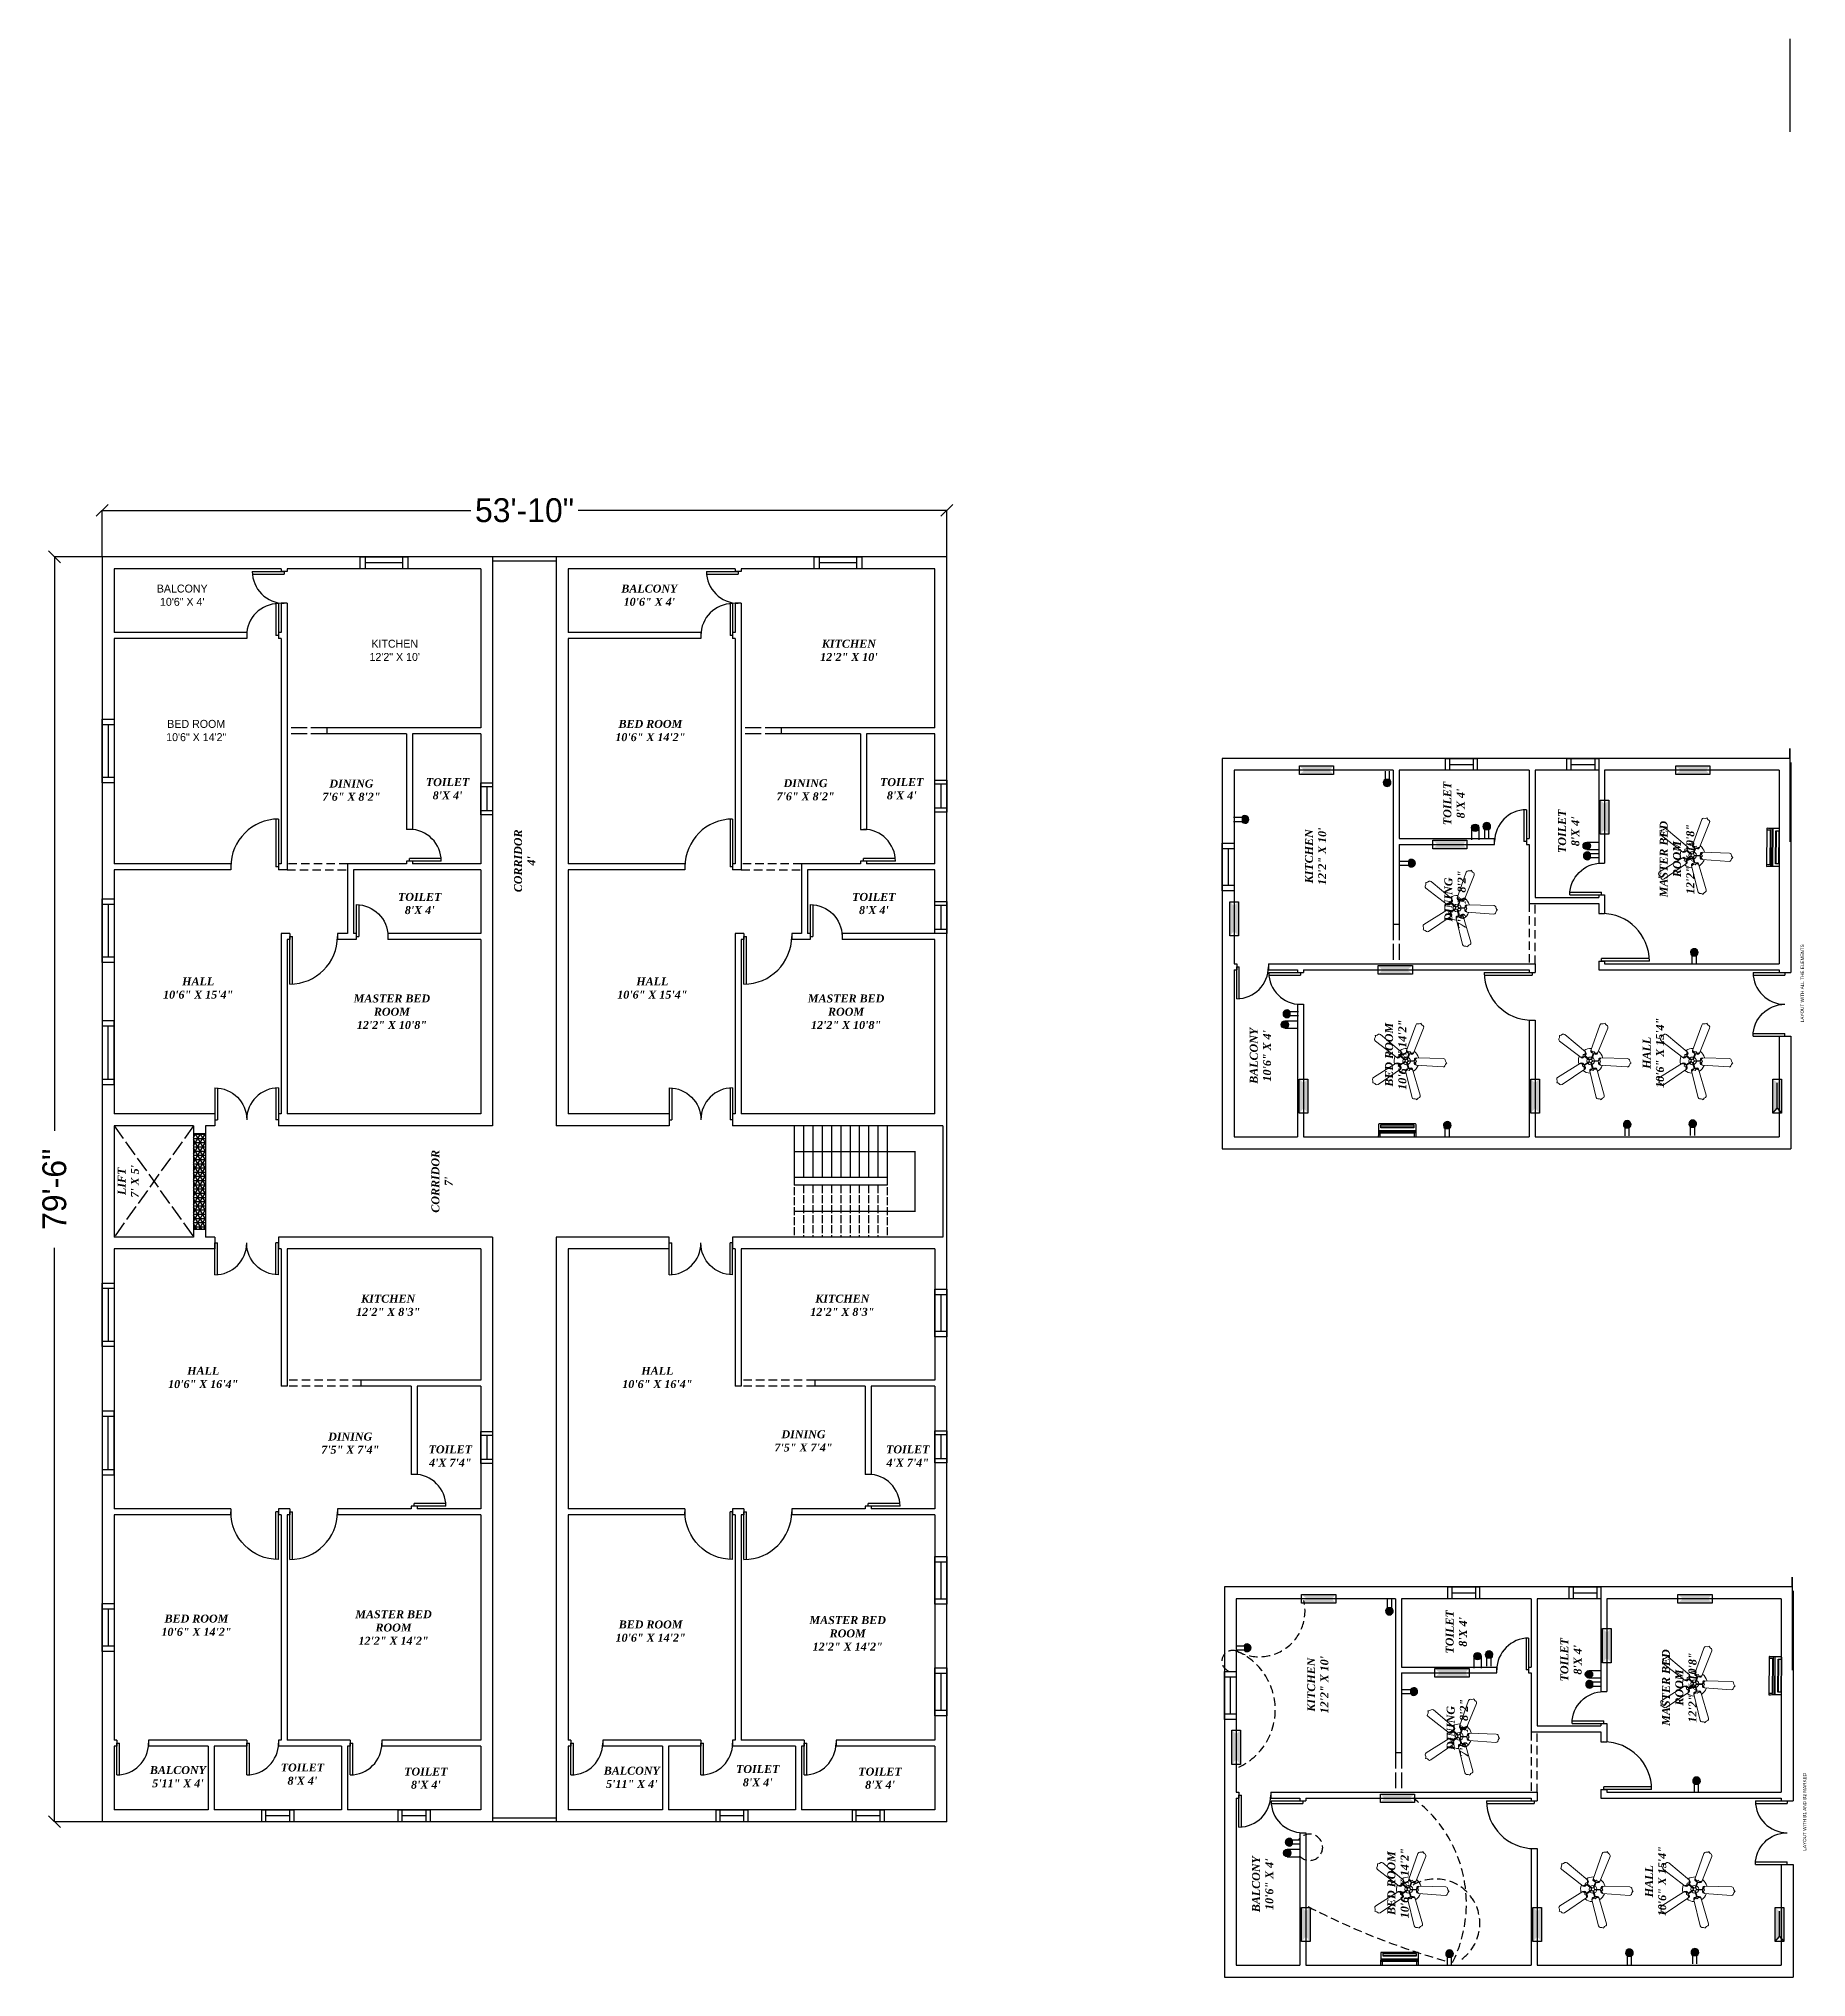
# Model space of a CAD drawing. Header units: millimetres. Extents: x 1844 to 6682, y 1234 to 4565.
# Drawn here: x 1844 to 3177, y 1261 to 2723 of the extents above; entities that cross this region are included whole.
import ezdxf

# ---------------------------------------------------------------- set-up
doc = ezdxf.new("R2010")
doc.units = ezdxf.units.MM
doc.linetypes.add('CURTAIN WALL', pattern=[15, 12, -3])
doc.linetypes.add('ELE_WIRE', pattern=[9.525, 6.35, -3.175])
doc.layers.add('2 DIMENSION', color=7, linetype='Continuous', true_color=0xb50810)
for name, color, linetype in [('5 TEXT', 252, 'Continuous'), ('6 WALL', 252, 'Continuous'), ('CIV_DOOR', 2, 'Continuous'), ('CIV_WINDOW', 3, 'Continuous'), ('Layer3', 170, 'ELE_WIRE')]:
    doc.layers.add(name, color=color, linetype=linetype)
doc.layers.add('www.cadblocksfree.com', color=7, linetype='Continuous', lineweight=9)
doc.styles.add('MUDASSIR', font='ANTQUABI.TTF', dxfattribs={"height": 18})
doc.styles.get("Standard").update_dxf_attribs({"font": 'arial.ttf'})
doc.dimstyles.new('MUDASSIR', dxfattribs={"dimtxt": 18, "dimasz": 9, "dimexe": 0, "dimexo": 0, "dimgap": 0, "dimtad": 0, "dimdec": 1, "dimlunit": 3, "dimtxsty": 'MUDASSIR', "dimblk": 'OBLIQUE', "dimcen": 2.5, "dimclrd": 256, "dimclre": 256, "dimclrt": 256, "dimadec": 0, "dimazin": 0, "dimtfac": 1, "dimtdec": 1, "dimtix": 1, "dimtmove": 0, "dimatfit": 3, "dimfxl": 1, "dimlwd": -1, "dimlwe": -1, "dimarcsym": 0})

msp = doc.modelspace()

# ---------------------------------------------------------------- texts
at = {"char_height": 2.5, "attachment_point": 1, "rotation": 90}
for s, insert in [('LAYOUT WITH ALL THE ELEMENTS', (3173.05, 1981.59)), ('LAYOUT WITH B1 AND B2 MARKED', (3174.74, 1356.75))]:
    msp.add_mtext_dynamic_manual_height_columns(s, width=187.077, gutter_width=12.5, heights=[0], dxfattribs=dict(at, insert=insert))
at = {"layer": '5 TEXT', "char_height": 6, "attachment_point": 1, "style": 'MUDASSIR'}
for s, insert in [('\\pxqc;BALCONY\\P10\'6" X 4\'', (1919.62, 2311.71)), ('\\pxqc;{\\fTimes New Roman|b1|i1|c0|p18;BALCONY\\P10\'6" X 4\'}', (2271.9, 2311.71)), ('\\pxqc;{\\fTimes New Roman|b1|i1|c0|p18;BALCONY\\P10\'6" X 4\'}', (2271.9, 2311.71)), ('\\pxqc;KITCHEN\\P12\'2" X 10\'', (2079.88, 2270.12)), ('\\pxqc;{\\fTimes New Roman|b1|i1|c0|p18;KITCHEN\\P12\'2" X 10\'}', (2422.38, 2270.12)), ('\\pxqc;{\\fTimes New Roman|b1|i1|c0|p18;KITCHEN\\P12\'2" X 10\'}', (2422.38, 2270.12)), ('\\pxqc;BED ROOM\\P10\'6" X 14\'2"', (1930.19, 2209.64)), ('\\pxqc;{\\fTimes New Roman|b1|i1|c0|p18;BED ROOM\\P10\'6" X 14\'2"}', (2272.69, 2209.64)), ('\\pxqc;{\\fTimes New Roman|b1|i1|c0|p18;BED ROOM\\P10\'6" X 14\'2"}', (2272.69, 2209.64)), ('\\pxqc;{\\fTimes New Roman|b1|i1|c0|p18;DINING\\P7\'6" X 8\'2"}', (2047.22, 2164.65)), ("\\pxqc;{\\fTimes New Roman|b1|i1|c0|p18;TOILET\\P8'X 4'}", (2119.71, 2165.71)), ('\\pxqc;{\\fTimes New Roman|b1|i1|c0|p18;DINING\\P7\'6" X 8\'2"}', (2389.72, 2164.94)), ('\\pxqc;{\\fTimes New Roman|b1|i1|c0|p18;DINING\\P7\'6" X 8\'2"}', (2389.72, 2164.94)), ("\\pxqc;{\\fTimes New Roman|b1|i1|c0|p18;TOILET\\P8'X 4'}", (2462.21, 2165.71)), ("\\pxqc;{\\fTimes New Roman|b1|i1|c0|p18;TOILET\\P8'X 4'}", (2462.21, 2165.71)), ("\\pxqc;{\\fTimes New Roman|b1|i1|c0|p18;TOILET\\P8'X 4'}", (2098.69, 2079.17)), ("\\pxqc;{\\fTimes New Roman|b1|i1|c0|p18;TOILET\\P8'X 4'}", (2441.19, 2079.17)), ("\\pxqc;{\\fTimes New Roman|b1|i1|c0|p18;TOILET\\P8'X 4'}", (2441.19, 2079.17)), ('\\pxqc;{\\fTimes New Roman|b1|i1|c0|p18;HALL\\P10\'6" X 15\'4"}', (1931.65, 2015.42)), ('\\pxqc;{\\fTimes New Roman|b1|i1|c0|p18;HALL\\P10\'6" X 15\'4"}', (2274.15, 2015.42)), ('\\pxqc;{\\fTimes New Roman|b1|i1|c0|p18;HALL\\P10\'6" X 15\'4"}', (2274.15, 2015.42)), ('\\pxqc;{\\fTimes New Roman|b1|i1|c0|p18;MASTER BED ROOM\\P12\'2" X 10\'8"}', (2077.75, 2002.53)), ('\\pxqc;{\\fTimes New Roman|b1|i1|c0|p18;MASTER BED ROOM\\P12\'2" X 10\'8"}', (2420.25, 2002.53)), ('\\pxqc;{\\fTimes New Roman|b1|i1|c0|p18;MASTER BED ROOM\\P12\'2" X 10\'8"}', (2420.25, 2002.53)), ('\\pxqc;{\\fTimes New Roman|b1|i1|c0|p18;KITCHEN\\P12\'2" X 8\'3"}', (2074.95, 1776.15)), ('\\pxqc;{\\fTimes New Roman|b1|i1|c0|p18;KITCHEN\\P12\'2" X 8\'3"}', (2417.45, 1776.15)), ('\\pxqc;{\\fTimes New Roman|b1|i1|c0|p18;HALL\\P10\'6" X 16\'4"}', (1935.43, 1721.68)), ('\\pxqc;{\\fTimes New Roman|b1|i1|c0|p18;HALL\\P10\'6" X 16\'4"}', (2277.93, 1721.68)), ('\\pxqc;{\\fTimes New Roman|b1|i1|c0|p18;DINING\\P7\'5" X 7\'4"}', (2046.31, 1672.11)), ('\\pxqc;{\\fTimes New Roman|b1|i1|c0|p18;DINING\\P7\'5" X 7\'4"}', (2388.16, 1673.85)), ('\\pxqc;{\\fTimes New Roman|b1|i1|c0|p18;TOILET\\P4\'X 7\'4"}', (2121.78, 1662.4)), ('\\pxqc;{\\fTimes New Roman|b1|i1|c0|p18;TOILET\\P4\'X 7\'4"}', (2466.75, 1662.4)), ('\\pxqc;{\\fTimes New Roman|b1|i1|c0|p18;MASTER BED ROOM\\P12\'2" X 14\'2"}', (2078.97, 1538.07)), ('\\pxqc;{\\fTimes New Roman|b1|i1|c0|p18;BED ROOM\\P10\'6" X 14\'2"}', (1930.36, 1534.81)), ('\\pxqc;{\\fTimes New Roman|b1|i1|c0|p18;BED ROOM\\P10\'6" X 14\'2"}', (2272.86, 1530.37)), ('\\pxqc;{\\fTimes New Roman|b1|i1|c0|p18;MASTER BED ROOM\\P12\'2" X 14\'2"}', (2421.47, 1533.64)), ('\\pxqc;{\\fTimes New Roman|b1|i1|c0|p18;BALCONY\\P5\'11" X 4\'}', (1916.38, 1420.53)), ("\\pxqc;{\\fTimes New Roman|b1|i1|c0|p18;TOILET\\P8'X 4'}", (2010.24, 1422.49)), ("\\pxqc;{\\fTimes New Roman|b1|i1|c0|p18;TOILET\\P8'X 4'}", (2103.35, 1419.43)), ('\\pxqc;{\\fTimes New Roman|b1|i1|c0|p18;BALCONY\\P5\'11" X 4\'}', (2258.67, 1420.08)), ("\\pxqc;{\\fTimes New Roman|b1|i1|c0|p18;TOILET\\P8'X 4'}", (2353.61, 1421.29)), ("\\pxqc;{\\fTimes New Roman|b1|i1|c0|p18;TOILET\\P8'X 4'}", (2445.85, 1419.43))]:
    msp.add_mtext_dynamic_manual_height_columns(s, width=65.8519, gutter_width=45, heights=[0], dxfattribs=dict(at, insert=insert))
at = {"layer": '5 TEXT', "char_height": 6, "attachment_point": 1, "rotation": 90, "style": 'MUDASSIR'}
for s, width, insert in [("\\pxqc;{\\fTimes New Roman|b1|i1|c0|p18;TOILET\\P8'X 4'}", 65.8519, (2903.64, 2113.66)), ("\\pxqc;{\\fTimes New Roman|b1|i1|c0|p18;TOILET\\P8'X 4'}", 65.8519, (2990.18, 2092.65)), ("\\pxqc;{\\fTimes New Roman|b1|i1|c0|p18;CORRIDOR\\P4' }", 48, (2202.82, 2079.32)), ("\\pxqc;{\\fTimes New Roman|b1|i1|c0|p18;CORRIDOR\\P4' }", 48, (2202.82, 2079.32)), ('\\pxqc;{\\fTimes New Roman|b1|i1|c0|p18;KITCHEN\\P12\'2" X 10\'}', 65.8519, (2799.22, 2073.84)), ('\\pxqc;{\\fTimes New Roman|b1|i1|c0|p18;MASTER BED ROOM\\P12\'2" X 10\'8"}', 65.8519, (3066.81, 2071.71)), ('\\pxqc;{\\fTimes New Roman|b1|i1|c0|p18;DINING\\P7\'6" X 8\'2"}', 65.8519, (2904.41, 2041.18)), ('\\pxqc;{\\fTimes New Roman|b1|i1|c0|p18;BALCONY\\P10\'6" X 4\'}', 65.8519, (2757.64, 1923.35)), ('\\pxqc;{\\fTimes New Roman|b1|i1|c0|p18;BED ROOM\\P10\'6" X 14\'2"}', 65.8519, (2859.7, 1924.15)), ('\\pxqc;{\\fTimes New Roman|b1|i1|c0|p18;HALL\\P10\'6" X 15\'4"}', 65.8519, (3053.92, 1925.61)), ("\\pxqc;{\\fTimes New Roman|b1|i1|c0|p18;LIFT\\P7' X 5'}", 84, (1903.8, 1819.59)), ("\\pxqc;{\\fTimes New Roman|b1|i1|c0|p18;CORRIDOR\\P7'}", 84, (2140.49, 1819.59)), ("\\pxqc;{\\fTimes New Roman|b1|i1|c0|p18;TOILET\\P8'X 4'}", 65.8519, (2905.33, 1488.83)), ("\\pxqc;{\\fTimes New Roman|b1|i1|c0|p18;TOILET\\P8'X 4'}", 65.8519, (2991.87, 1467.81)), ('\\pxqc;{\\fTimes New Roman|b1|i1|c0|p18;MASTER BED ROOM\\P12\'2" X 10\'8"}', 65.8519, (3068.51, 1446.87)), ('\\pxqc;{\\fTimes New Roman|b1|i1|c0|p18;KITCHEN\\P12\'2" X 10\'}', 65.8519, (2800.92, 1449)), ('\\pxqc;{\\fTimes New Roman|b1|i1|c0|p18;DINING\\P7\'6" X 8\'2"}', 65.8519, (2906.1, 1416.34)), ('\\pxqc;{\\fTimes New Roman|b1|i1|c0|p18;BALCONY\\P10\'6" X 4\'}', 65.8519, (2759.33, 1298.52)), ('\\pxqc;{\\fTimes New Roman|b1|i1|c0|p18;BED ROOM\\P10\'6" X 14\'2"}', 65.8519, (2861.4, 1299.31)), ('\\pxqc;{\\fTimes New Roman|b1|i1|c0|p18;HALL\\P10\'6" X 15\'4"}', 65.8519, (3055.62, 1300.77))]:
    msp.add_mtext_dynamic_manual_height_columns(s, width=width, gutter_width=45, heights=[0], dxfattribs=dict(at, insert=insert))

# ---------------------------------------------------------------- blocks, each defined once
blk = doc.blocks.new('_Oblique')
at = {"color": 0, "linetype": 'ByBlock', "lineweight": -2}
blk.add_line((-0.5, -0.5), (0.5, 0.5), dxfattribs=at)
blk = doc.blocks.new('*D7')
at = {"layer": '2 DIMENSION', "transparency": 16777216}
for p, q in [((1892.2, 2332.6), (1892.2, 2367.7)), ((1892.2, 2367.7), (2159.7, 2367.7)), ((2529.2, 2367.7), (2261.7, 2367.7)), ((2529.2, 2332.6), (2529.2, 2367.7))]:
    blk.add_line(p, q, dxfattribs=at)
at = {"layer": 'Defpoints', "color": 0, "transparency": 16777216}
for p in [(2529.2, 2367.7), (1892.2, 2332.6), (2529.2, 2332.6)]:
    blk.add_point(p, dxfattribs=at)
at = {"layer": '2 DIMENSION', "transparency": 16777216, "xscale": 9, "yscale": 9, "zscale": 9, "rotation": 180}
blk.add_blockref('_Oblique', (1892.2, 2367.7), dxfattribs=at)
at = {"layer": '2 DIMENSION', "transparency": 16777216, "xscale": 9, "yscale": 9, "zscale": 9}
blk.add_blockref('_Oblique', (2529.2, 2367.7), dxfattribs=at)
at = {"layer": '2 DIMENSION', "transparency": 16777216, "insert": (2210.7, 2367.7), "char_height": 18, "attachment_point": 5, "style": 'MUDASSIR'}
blk.add_mtext('53\'-10"', dxfattribs=at)
blk = doc.blocks.new('*D8')
at = {"layer": '2 DIMENSION', "transparency": 16777216}
for p, q in [((1892.2, 2332.6), (1856.2, 2332.6)), ((1856.2, 2332.6), (1856.2, 1899.7)), ((1856.2, 1378.6), (1856.2, 1811.5)), ((1892.2, 1378.6), (1856.2, 1378.6))]:
    blk.add_line(p, q, dxfattribs=at)
at = {"layer": 'Defpoints', "color": 0, "transparency": 16777216}
for p in [(1892.2, 2332.6), (1856.2, 1378.6), (1892.2, 1378.6)]:
    blk.add_point(p, dxfattribs=at)
at = {"layer": '2 DIMENSION', "transparency": 16777216, "xscale": 9, "yscale": 9, "zscale": 9}
for p, rotation in [((1856.2, 2332.6), 90), ((1856.2, 1378.6), 270)]:
    blk.add_blockref('_Oblique', p, dxfattribs=dict(at, rotation=rotation))
at = {"layer": '2 DIMENSION', "transparency": 16777216, "insert": (1856.2, 1855.6), "char_height": 18, "attachment_point": 5, "rotation": 90, "style": 'MUDASSIR'}
blk.add_mtext('79\'-6"', dxfattribs=at)
blk = doc.blocks.new('D1')
at = {"layer": 'CIV_DOOR'}
for p, q in [((-2, 0), (-2, -24)), ((0, 0), (0, -24)), ((0, -24), (-2, -24))]:
    blk.add_line(p, q, dxfattribs=at)
blk.add_arc((0, -24), 24, 90, 180, dxfattribs=at)
blk = doc.blocks.new('D2')
at = {"layer": 'CIV_DOOR'}
for p, q in [((-2, 0), (-2, -36)), ((0, 0), (0, -36)), ((0, -36), (-2, -36))]:
    blk.add_line(p, q, dxfattribs=at)
blk.add_arc((0, -36), 36, 90, 180, dxfattribs=at)
blk = doc.blocks.new('W2')
at = {"layer": 'CIV_WINDOW'}
for p, q in [((-4.5, 18), (4.5, 18)), ((-4.5, -18), (-4.5, 18)), ((4.5, 18), (4.5, -18)), ((-4.5, 14), (4.5, 14)), ((0, 14), (0, -14)), ((4.5, -14), (-4.5, -14)), ((4.5, -18), (-4.5, -18))]:
    blk.add_line(p, q, dxfattribs=at)
blk = doc.blocks.new('W1')
at = {"layer": 'CIV_WINDOW'}
for p, q in [((-4.5, 24), (4.5, 24)), ((-4.5, -24), (-4.5, 24)), ((-4.5, 20), (4.5, 20)), ((0, 20), (0, -20)), ((4.5, 24), (4.5, -24)), ((4.5, -20), (-4.5, -20)), ((4.5, -24), (-4.5, -24))]:
    blk.add_line(p, q, dxfattribs=at)
blk = doc.blocks.new('V1')
at = {"layer": 'CIV_WINDOW'}
for p, q in [((-4.5, 12), (4.5, 12)), ((-4.5, -12), (-4.5, 12)), ((4.5, 9), (-4.5, 9)), ((0, 9), (0, -9)), ((4.5, 12), (4.5, -12)), ((4.5, -9), (-4.5, -9)), ((4.5, -12), (-4.5, -12))]:
    blk.add_line(p, q, dxfattribs=at)
blk = doc.blocks.new('*D10')
at = {"layer": '2 DIMENSION', "transparency": 16777216}
for p, q in [((1892.2, 2332.6), (1892.2, 2367.7)), ((1892.2, 2367.7), (2170.2, 2367.7)), ((2529.2, 2367.7), (2251.1, 2367.7)), ((2529.2, 2332.6), (2529.2, 2367.7))]:
    blk.add_line(p, q, dxfattribs=at)
at = {"layer": 'Defpoints', "color": 0, "transparency": 16777216}
for p in [(2529.2, 2367.7), (1892.2, 2332.6), (2529.2, 2332.6)]:
    blk.add_point(p, dxfattribs=at)
at = {"layer": '2 DIMENSION', "transparency": 16777216, "xscale": 9, "yscale": 9, "zscale": 9, "rotation": 180}
blk.add_blockref('_Oblique', (1892.2, 2367.7), dxfattribs=at)
at = {"layer": '2 DIMENSION', "transparency": 16777216, "xscale": 9, "yscale": 9, "zscale": 9}
blk.add_blockref('_Oblique', (2529.2, 2367.7), dxfattribs=at)
at = {"layer": '2 DIMENSION', "transparency": 16777216, "insert": (2210.7, 2367.7), "char_height": 18, "attachment_point": 5, "style": 'MUDASSIR'}
blk.add_mtext('53\'-10"', dxfattribs=at)
blk = doc.blocks.new('A$C62305F1E')
at = {"layer": 'www.cadblocksfree.com', "linetype": 'ByBlock'}
for p, q in [((318, 1471), (310, 1452)), ((310, 1452), (319, 1424)), ((339, 1494), (318, 1471)), ((319, 1424), (636, 960)), ((350, 1518), (339, 1494)), ((351, 1535), (350, 1518)), ((370, 1529), (351, 1535)), ((392, 1529), (370, 1529)), ((424, 1539), (392, 1529)), ((447, 1535), (424, 1539)), ((464, 1520), (447, 1535)), ((760, 1046), (464, 1520)), ((1217, 1480), (874, 1036)), ((993, 944), (1353, 1372)), ((1240, 1498), (1217, 1480)), ((1261, 1496), (1240, 1498)), ((1290, 1483), (1261, 1496)), ((1315, 1480), (1290, 1483)), ((1332, 1484), (1315, 1480)), ((1332, 1465), (1332, 1484)), ((1339, 1444), (1332, 1465)), ((1359, 1416), (1339, 1444)), ((1353, 1372), (1362, 1393)), ((1362, 1393), (1359, 1416)), ((591, 855), (49, 720)), ((622, 854), (591, 855)), ((597, 847), (594, 843)), ((594, 843), (606, 836)), ((614, 848), (597, 847)), ((606, 836), (620, 823)), ((620, 806), (610, 783)), ((629, 835), (614, 848)), ((620, 823), (620, 806)), ((637, 838), (622, 854)), ((647, 801), (629, 835)), ((636, 960), (655, 945)), ((652, 802), (637, 838)), ((645, 971), (643, 967)), ((643, 967), (654, 954)), ((659, 968), (645, 971)), ((769, 835), (652, 802)), ((654, 954), (672, 954)), ((655, 945), (674, 945)), ((656, 787), (775, 818)), ((678, 971), (659, 968)), ((672, 954), (712, 968)), ((674, 945), (715, 963)), ((689, 984), (678, 971)), ((697, 1006), (689, 984)), ((722, 1003), (697, 1006)), ((712, 968), (713, 964)), ((715, 963), (781, 859)), ((738, 1008), (722, 1003)), ((726, 976), (753, 1004)), ((727, 974), (726, 976)), ((728, 972), (758, 997)), ((796, 870), (728, 972)), ((746, 1025), (738, 1008)), ((749, 1040), (746, 1025)), ((754, 1038), (749, 1040)), ((753, 1004), (760, 1022)), ((760, 1022), (754, 1038)), ((758, 997), (768, 1016)), ((768, 1016), (760, 1046)), ((775, 818), (769, 835)), ((781, 859), (796, 870)), ((900, 961), (823, 866)), ((823, 866), (837, 856)), ((837, 856), (913, 951)), ((842, 829), (837, 812)), ((837, 812), (951, 769)), ((957, 785), (842, 829)), ((874, 1036), (865, 1013)), ((865, 1013), (871, 995)), ((871, 995), (900, 961)), ((882, 1031), (874, 1017)), ((874, 1017), (879, 999)), ((879, 999), (904, 966)), ((887, 1030), (882, 1031)), ((888, 1016), (887, 1030)), ((897, 999), (888, 1016)), ((913, 993), (897, 999)), ((904, 966), (902, 963)), ((936, 992), (913, 993)), ((913, 951), (946, 931)), ((915, 953), (917, 955)), ((917, 955), (951, 938)), ((941, 967), (936, 992)), ((951, 953), (941, 967)), ((946, 931), (968, 927)), ((970, 951), (951, 953)), ((951, 938), (971, 937)), ((979, 823), (957, 785)), ((986, 816), (962, 782)), ((968, 927), (993, 944)), ((984, 953), (970, 951)), ((971, 937), (984, 947)), ((995, 834), (979, 823)), ((984, 947), (984, 953)), ((1001, 827), (986, 816)), ((991, 799), (1005, 813)), ((1019, 833), (995, 834)), ((1018, 824), (1001, 827)), ((1005, 813), (1018, 819)), ((1018, 819), (1018, 824)), ((1548, 644), (1019, 833)), ((11, 633), (0, 618)), ((0, 618), (16, 611)), ((18, 654), (11, 633)), ((16, 611), (35, 593)), ((29, 708), (18, 688)), ((18, 688), (18, 654)), ((49, 720), (29, 708)), ((35, 593), (50, 566)), ((50, 566), (66, 553)), ((66, 553), (95, 553)), ((95, 553), (634, 710)), ((610, 783), (628, 768)), ((634, 735), (627, 723)), ((627, 723), (630, 719)), ((628, 768), (637, 754)), ((630, 719), (645, 726)), ((637, 754), (634, 735)), ((634, 710), (654, 724)), ((645, 726), (652, 744)), ((650, 802), (647, 801)), ((651, 785), (654, 786)), ((652, 744), (651, 785)), ((654, 724), (661, 742)), ((661, 742), (656, 787)), ((721, 636), (681, 79)), ((731, 664), (721, 636)), ((734, 655), (729, 639)), ((729, 639), (733, 634)), ((751, 674), (731, 664)), ((733, 634), (743, 644)), ((751, 665), (734, 655)), ((743, 644), (760, 653)), ((789, 677), (751, 674)), ((789, 672), (751, 665)), ((760, 653), (776, 648)), ((776, 648), (795, 631)), ((795, 799), (789, 677)), ((789, 675), (789, 672)), ((813, 799), (795, 799)), ((795, 631), (814, 644)), ((805, 671), (806, 674)), ((845, 659), (805, 671)), ((806, 676), (813, 799)), ((850, 667), (806, 676)), ((814, 644), (830, 648)), ((830, 648), (848, 640)), ((860, 647), (845, 659)), ((848, 640), (858, 629)), ((865, 655), (850, 667)), ((855, 70), (871, 632)), ((858, 629), (862, 631)), ((862, 631), (860, 647)), ((871, 632), (865, 655)), ((951, 769), (942, 732)), ((942, 732), (945, 710)), ((945, 710), (969, 691)), ((956, 767), (950, 729)), ((950, 729), (955, 710)), ((953, 768), (956, 767)), ((955, 710), (969, 700)), ((962, 782), (959, 784)), ((965, 734), (974, 748)), ((968, 715), (965, 734)), ((974, 702), (968, 715)), ((969, 700), (974, 702)), ((969, 691), (1487, 481)), ((974, 748), (997, 760)), ((991, 783), (991, 799)), ((997, 760), (991, 783)), ((1487, 481), (1510, 479)), ((1510, 479), (1531, 489)), ((1531, 489), (1551, 516)), ((1572, 627), (1548, 644)), ((1551, 516), (1569, 529)), ((1569, 529), (1587, 535)), ((1576, 607), (1572, 627)), ((1573, 576), (1576, 607)), ((1578, 550), (1573, 576)), ((1587, 535), (1578, 550)), ((681, 79), (686, 56)), ((686, 56), (702, 39)), ((702, 39), (734, 28)), ((734, 28), (752, 15)), ((752, 15), (764, 0)), ((764, 0), (775, 13)), ((775, 13), (798, 25)), ((798, 25), (828, 32)), ((828, 32), (846, 43)), ((846, 43), (855, 70))]:
    blk.add_line(p, q, dxfattribs=at)
for radius in [80, 32]:
    blk.add_circle((807, 834), radius, dxfattribs=at)
for start, end in [(141.8249, 175.765), (69.8249, 103.765), (357.8249, 31.765), (213.8249, 247.765), (285.8249, 319.765)]:
    blk.add_arc((807, 834), 256, start, end, dxfattribs=at)

# ---------------------------------------------------------------- dimensions: what is measured, and where the dimension line sits
at = {"layer": '2 DIMENSION'}
for picture in ['*D7', '*D10']:
    dim = msp.add_linear_dim(base=(2529.16, 2367.75), p1=(1892.16, 2332.59), p2=(2529.16, 2332.59), text='53\'-10"', dimstyle='MUDASSIR', dxfattribs=at)
    dim.commit()
    dim.dimension.update_dxf_attribs({"geometry": picture, "text_midpoint": (2210.66, 2367.75)})
dim = msp.add_linear_dim(base=(1856.18, 1378.59), p1=(1892.16, 2332.59), p2=(1892.16, 1378.59), angle=90, dimstyle='MUDASSIR', dxfattribs=at)
dim.commit()
dim.dimension.update_dxf_attribs({"geometry": '*D8', "text_midpoint": (1856.18, 1855.59)})

# ---------------------------------------------------------------- hatches: boundary and pattern name
at = {"true_color": 0xf8d731}
h = msp.add_hatch(color=40, dxfattribs=at)
h.dxf.hatch_style = 1
h.paths.add_polyline_path([(2820.75, 2174.88), (2795.03, 2174.88), (2798.78, 2171.62), (2817.85, 2171.62)])
h.paths.add_polyline_path([(2817.85, 2171.62), (2798.78, 2171.62), (2795.03, 2168.36), (2820.75, 2168.36)])
at = {"true_color": 0x991b1e}
h = msp.add_hatch(color=244, dxfattribs=at)
h.dxf.hatch_style = 1
h.paths.add_polyline_path([(2862.76, 2164.73), (2859.64, 2164.73, 3.4000032)])
at = {"true_color": 0xf8d731}
h = msp.add_hatch(color=40, dxfattribs=at)
h.dxf.hatch_style = 1
h.paths.add_polyline_path([(3104.54, 2174.88), (3078.82, 2174.88), (3082.57, 2171.62), (3101.64, 2171.62)])
h.paths.add_polyline_path([(3101.64, 2171.62), (3082.57, 2171.62), (3078.82, 2168.36), (3104.54, 2168.36)])
at = {"true_color": 0x991b1e}
h = msp.add_hatch(color=244, dxfattribs=at)
h.dxf.hatch_style = 1
h.paths.add_polyline_path([(2751.59, 2136.16), (2751.59, 2133.04, 3.4000032)])
at = {"true_color": 0xf8d731}
h = msp.add_hatch(color=40, dxfattribs=at)
h.dxf.hatch_style = 1
h.paths.add_polyline_path([(3022, 2149.06), (3022, 2123.34), (3025.25, 2127.08), (3025.25, 2146.16)])
h.paths.add_polyline_path([(3025.25, 2146.16), (3025.25, 2127.08), (3028.51, 2123.34), (3028.51, 2149.06)])
h = msp.add_hatch(color=40, dxfattribs=at)
h.dxf.hatch_style = 1
h.paths.add_polyline_path([(2924.87, 2128.31, 1), (2930.43, 2128.31, 1)])
at = {"true_color": 0x991b1e}
h = msp.add_hatch(color=244, dxfattribs=at)
h.dxf.hatch_style = 1
h.paths.add_polyline_path([(2937.93, 2126.93, 3.4000032), (2934.81, 2126.93)])
at = {"true_color": 0xf8d731}
h = msp.add_hatch(color=40, dxfattribs=at)
h.dxf.hatch_style = 1
h.paths.add_polyline_path([(2921.29, 2118.88), (2895.57, 2118.88), (2899.32, 2115.62), (2918.4, 2115.62)])
h.paths.add_polyline_path([(2918.4, 2115.62), (2899.32, 2115.62), (2895.57, 2112.36), (2921.29, 2112.36)])
h = msp.add_hatch(color=40, dxfattribs=at)
h.dxf.hatch_style = 1
h.paths.add_polyline_path([(3014.53, 2114.62, 1), (3008.96, 2114.62, 1)])
at = {"true_color": 0x991b1e}
h = msp.add_hatch(color=244, dxfattribs=at)
h.dxf.hatch_style = 1
h.paths.add_polyline_path([(3014.56, 2105.52), (3014.56, 2108.64, 3.4000032)])
h = msp.add_hatch(color=244, dxfattribs=at)
h.dxf.hatch_style = 1
h.paths.add_polyline_path([(2877.21, 2103.14), (2877.21, 2100.02, 3.4000032)])
at = {"true_color": 0xf8d731}
h = msp.add_hatch(color=40, dxfattribs=at)
h.dxf.hatch_style = 1
h.paths.add_polyline_path([(2742.5, 2072.41), (2742.5, 2046.69), (2745.75, 2050.44), (2745.75, 2069.52)])
h.paths.add_polyline_path([(2745.75, 2069.52), (2745.75, 2050.44), (2749.01, 2046.69), (2749.01, 2072.41)])
at = {"true_color": 0x991b1e}
h = msp.add_hatch(color=244, dxfattribs=at)
h.dxf.hatch_style = 1
h.paths.add_polyline_path([(3094.43, 2031.78, 3.4000032), (3091.31, 2031.78)])
at = {"true_color": 0xf8d731}
h = msp.add_hatch(color=40, dxfattribs=at)
h.dxf.hatch_style = 1
h.paths.add_polyline_path([(2854.52, 2017.79), (2880.24, 2017.79), (2876.5, 2021.05), (2857.42, 2021.05)])
h.paths.add_polyline_path([(2857.42, 2021.05), (2876.5, 2021.05), (2880.24, 2024.31), (2854.52, 2024.31)])
at = {"true_color": 0x991b1e}
h = msp.add_hatch(color=244, dxfattribs=at)
h.dxf.hatch_style = 1
h.paths.add_polyline_path([(2788.04, 1989.54, 3.4000032), (2788.04, 1986.42)])
at = {"true_color": 0xf8d731}
h = msp.add_hatch(color=40, dxfattribs=at)
h.dxf.hatch_style = 1
h.paths.add_polyline_path([(2786.9, 1979.82, 1), (2781.33, 1979.82, 1)])
h = msp.add_hatch(color=40, dxfattribs=at)
h.dxf.hatch_style = 1
h.paths.add_polyline_path([(2795, 1938.76), (2795, 1913.04), (2798.25, 1916.78), (2798.25, 1935.86)])
h.paths.add_polyline_path([(2798.25, 1935.86), (2798.25, 1916.78), (2801.51, 1913.04), (2801.51, 1938.76)])
h = msp.add_hatch(color=40, dxfattribs=at)
h.dxf.hatch_style = 1
h.paths.add_polyline_path([(2969.5, 1938.76), (2969.5, 1913.04), (2972.75, 1916.78), (2972.75, 1935.86)])
h.paths.add_polyline_path([(2972.75, 1935.86), (2972.75, 1916.78), (2976.01, 1913.04), (2976.01, 1938.76)])
h = msp.add_hatch(color=40, dxfattribs=at)
h.dxf.hatch_style = 1
h.paths.add_polyline_path([(3152.07, 1938.76), (3152.07, 1913.04), (3155.33, 1916.78), (3155.33, 1935.86)])
h.paths.add_polyline_path([(3155.33, 1935.86), (3155.33, 1916.78), (3158.59, 1913.04), (3158.59, 1938.76)])
at = {"true_color": 0x991b1e}
h = msp.add_hatch(color=244, dxfattribs=at)
h.dxf.hatch_style = 1
h.paths.add_polyline_path([(2908.14, 1901.37, 3.4000032), (2905.02, 1901.37)])
h = msp.add_hatch(color=244, dxfattribs=at)
h.dxf.hatch_style = 1
h.paths.add_polyline_path([(3043.82, 1902.08, 3.4000032), (3040.7, 1902.08)])
h = msp.add_hatch(color=244, dxfattribs=at)
h.dxf.hatch_style = 1
h.paths.add_polyline_path([(3093.2, 1902.49, 3.4000032), (3090.08, 1902.49)])
at = {"true_color": 0xf8d731}
h = msp.add_hatch(color=40, dxfattribs=at)
h.dxf.hatch_style = 1
h.paths.add_polyline_path([(2822.44, 1550.04), (2796.72, 1550.04), (2800.47, 1546.78), (2819.55, 1546.78)])
h.paths.add_polyline_path([(2819.55, 1546.78), (2800.47, 1546.78), (2796.72, 1543.53), (2822.44, 1543.53)])
h = msp.add_hatch(color=40, dxfattribs=at)
h.dxf.hatch_style = 1
h.paths.add_polyline_path([(3106.24, 1550.04), (3080.52, 1550.04), (3084.26, 1546.78), (3103.34, 1546.78)])
h.paths.add_polyline_path([(3103.34, 1546.78), (3084.26, 1546.78), (3080.52, 1543.53), (3106.24, 1543.53)])
at = {"true_color": 0x991b1e}
h = msp.add_hatch(color=244, dxfattribs=at)
h.dxf.hatch_style = 1
h.paths.add_polyline_path([(2864.46, 1539.89), (2861.34, 1539.89, 3.4000032)])
at = {"true_color": 0xf8d731}
h = msp.add_hatch(color=40, dxfattribs=at)
h.dxf.hatch_style = 1
h.paths.add_polyline_path([(3023.69, 1524.22), (3023.69, 1498.5), (3026.95, 1502.24), (3026.95, 1521.32)])
h.paths.add_polyline_path([(3026.95, 1521.32), (3026.95, 1502.24), (3030.2, 1498.5), (3030.2, 1524.22)])
at = {"true_color": 0x991b1e}
h = msp.add_hatch(color=244, dxfattribs=at)
h.dxf.hatch_style = 1
h.paths.add_polyline_path([(2753.28, 1511.32), (2753.28, 1508.2, 3.4000032)])
at = {"true_color": 0xf8d731}
h = msp.add_hatch(color=40, dxfattribs=at)
h.dxf.hatch_style = 1
h.paths.add_polyline_path([(2926.56, 1503.47, 1), (2932.13, 1503.47, 1)])
at = {"true_color": 0x991b1e}
h = msp.add_hatch(color=244, dxfattribs=at)
h.dxf.hatch_style = 1
h.paths.add_polyline_path([(2939.63, 1502.1, 3.4000032), (2936.51, 1502.1)])
at = {"true_color": 0xf8d731}
h = msp.add_hatch(color=40, dxfattribs=at)
h.dxf.hatch_style = 1
h.paths.add_polyline_path([(2922.99, 1494.04), (2897.27, 1494.04), (2901.01, 1490.78), (2920.09, 1490.78)])
h.paths.add_polyline_path([(2920.09, 1490.78), (2901.01, 1490.78), (2897.27, 1487.53), (2922.99, 1487.53)])
h = msp.add_hatch(color=40, dxfattribs=at)
h.dxf.hatch_style = 1
h.paths.add_polyline_path([(3016.22, 1489.78, 1), (3010.65, 1489.78, 1)])
at = {"true_color": 0x991b1e}
h = msp.add_hatch(color=244, dxfattribs=at)
h.dxf.hatch_style = 1
h.paths.add_polyline_path([(2878.91, 1478.3), (2878.91, 1475.18, 3.4000032)])
h = msp.add_hatch(color=244, dxfattribs=at)
h.dxf.hatch_style = 1
h.paths.add_polyline_path([(3016.25, 1480.69), (3016.25, 1483.81, 3.4000032)])
at = {"true_color": 0xf8d731}
h = msp.add_hatch(color=40, dxfattribs=at)
h.dxf.hatch_style = 1
h.paths.add_polyline_path([(2744.19, 1447.58), (2744.19, 1421.86), (2747.45, 1425.6), (2747.45, 1444.68)])
h.paths.add_polyline_path([(2747.45, 1444.68), (2747.45, 1425.6), (2750.7, 1421.86), (2750.7, 1447.58)])
at = {"true_color": 0x991b1e}
h = msp.add_hatch(color=244, dxfattribs=at)
h.dxf.hatch_style = 1
h.paths.add_polyline_path([(3096.12, 1406.95, 3.4000032), (3093, 1406.95)])
at = {"true_color": 0xf8d731}
h = msp.add_hatch(color=40, dxfattribs=at)
h.dxf.hatch_style = 1
h.paths.add_polyline_path([(2856.21, 1392.96), (2881.93, 1392.96), (2878.19, 1396.22), (2859.11, 1396.22)])
h.paths.add_polyline_path([(2859.11, 1396.22), (2878.19, 1396.22), (2881.93, 1399.48), (2856.21, 1399.48)])
at = {"true_color": 0x991b1e}
h = msp.add_hatch(color=244, dxfattribs=at)
h.dxf.hatch_style = 1
h.paths.add_polyline_path([(2789.74, 1364.7, 3.4000032), (2789.74, 1361.58)])
at = {"true_color": 0xf8d731}
h = msp.add_hatch(color=40, dxfattribs=at)
h.dxf.hatch_style = 1
h.paths.add_polyline_path([(2788.6, 1354.99, 1), (2783.03, 1354.99, 1)])
h = msp.add_hatch(color=40, dxfattribs=at)
h.dxf.hatch_style = 1
h.paths.add_polyline_path([(2796.69, 1313.93), (2796.69, 1288.21), (2799.95, 1291.95), (2799.95, 1311.03)])
h.paths.add_polyline_path([(2799.95, 1311.03), (2799.95, 1291.95), (2803.2, 1288.21), (2803.2, 1313.93)])
h = msp.add_hatch(color=40, dxfattribs=at)
h.dxf.hatch_style = 1
h.paths.add_polyline_path([(2971.19, 1313.93), (2971.19, 1288.21), (2974.45, 1291.95), (2974.45, 1311.03)])
h.paths.add_polyline_path([(2974.45, 1311.03), (2974.45, 1291.95), (2977.7, 1288.21), (2977.7, 1313.93)])
h = msp.add_hatch(color=40, dxfattribs=at)
h.dxf.hatch_style = 1
h.paths.add_polyline_path([(3153.77, 1313.93), (3153.77, 1288.21), (3157.02, 1291.95), (3157.02, 1311.03)])
h.paths.add_polyline_path([(3157.02, 1311.03), (3157.02, 1291.95), (3160.28, 1288.21), (3160.28, 1313.93)])
at = {"true_color": 0x991b1e}
h = msp.add_hatch(color=244, dxfattribs=at)
h.dxf.hatch_style = 1
h.paths.add_polyline_path([(2909.83, 1276.53, 3.4000032), (2906.71, 1276.53)])
h = msp.add_hatch(color=244, dxfattribs=at)
h.dxf.hatch_style = 1
h.paths.add_polyline_path([(3045.52, 1277.24, 3.4000032), (3042.4, 1277.24)])
h = msp.add_hatch(color=244, dxfattribs=at)
h.dxf.hatch_style = 1
h.paths.add_polyline_path([(3094.89, 1277.65, 3.4000032), (3091.77, 1277.65)])
at = {"layer": '6 WALL', "ltscale": 0.5}
h = msp.add_hatch(dxfattribs=at)
h.set_pattern_fill('NET3', color=256)
h.set_pattern_definition([(0, (-3107.749, -1893.8213), (0, 3.175), []), (60, (-3107.749, -1893.8213), (-2.7496307, 1.5875), []), (120, (-3107.749, -1893.8213), (-2.7496307, -1.5875), [])])
h.paths.add_polyline_path([(1970.16, 1897.59), (1961.16, 1897.59), (1961.16, 1825.59), (1970.16, 1825.59)])

# ---------------------------------------------------------------- linework, layer by layer
for p, q in [((3164.93, 2723.4), (3164.93, 2653.13)), ((3164.93, 2180.62), (3164.93, 2187.95)), ((3164.93, 2187.95), (3164.93, 2117.67)), ((2859.64, 2170.97), (2859.64, 2164.73)), ((2859.64, 2164.73), (2859.64, 2164.73)), ((2862.76, 2164.73), (2859.64, 2164.73)), ((2862.76, 2170.97), (2862.76, 2164.73)), ((2862.76, 2164.73), (2862.76, 2164.73)), ((2745.34, 2136.16), (2751.59, 2136.16)), ((2748.42, 2136.16), (2748.42, 2136.16)), ((2745.34, 2133.04), (2751.59, 2133.04)), ((2748.42, 2133.04), (2748.42, 2133.04)), ((2924.87, 2128.31), (2924.87, 2119.2)), ((2930.43, 2128.31), (2930.43, 2119.2)), ((2934.81, 2120.68), (2934.81, 2126.93)), ((2934.81, 2126.93), (2934.81, 2126.93)), ((2934.81, 2126.93), (2937.93, 2126.93)), ((2937.93, 2120.68), (2937.93, 2126.93)), ((2937.93, 2126.93), (2937.93, 2126.93)), ((3011.74, 2117.4), (3020.85, 2117.4)), ((3011.74, 2111.83), (3020.85, 2111.83)), ((3020.81, 2108.64), (3014.56, 2108.64)), ((3014.56, 2108.64), (3014.56, 2108.64)), ((3014.56, 2105.52), (3014.56, 2108.64)), ((3020.81, 2105.52), (3014.56, 2105.52)), ((3014.56, 2105.52), (3014.56, 2105.52)), ((2870.97, 2103.14), (2877.21, 2103.14)), ((2870.97, 2100.02), (2877.21, 2100.02)), ((2877.21, 2103.14), (2877.21, 2103.14)), ((2877.21, 2103.14), (2877.21, 2100.02)), ((2877.21, 2100.02), (2877.21, 2100.02)), ((3091.31, 2025.54), (3091.31, 2031.78)), ((3091.31, 2031.78), (3091.31, 2031.78)), ((3091.31, 2031.78), (3094.43, 2031.78)), ((3094.43, 2025.54), (3094.43, 2031.78)), ((3094.43, 2031.78), (3094.43, 2031.78)), ((2794.29, 1989.54), (2788.04, 1989.54)), ((2788.04, 1989.54), (2788.04, 1989.54)), ((2788.04, 1986.42), (2788.04, 1989.54)), ((2784.12, 1982.61), (2793.22, 1982.61)), ((2784.12, 1977.04), (2793.22, 1977.04)), ((2794.29, 1986.42), (2788.04, 1986.42)), ((2788.04, 1986.42), (2788.04, 1986.42)), ((3155.33, 1916.78), (3155.33, 1935.86)), ((3152.07, 1913.04), (3155.33, 1916.78)), ((3155.33, 1916.78), (3158.59, 1913.04)), ((2905.02, 1895.12), (2905.02, 1901.37)), ((2905.02, 1901.37), (2905.02, 1901.37)), ((2905.02, 1901.37), (2908.14, 1901.37)), ((2908.14, 1895.12), (2908.14, 1901.37)), ((2908.14, 1901.37), (2908.14, 1901.37)), ((3040.7, 1895.83), (3040.7, 1902.08)), ((3040.7, 1902.08), (3040.7, 1902.08)), ((3040.7, 1902.08), (3043.82, 1902.08)), ((3043.82, 1895.83), (3043.82, 1902.08)), ((3043.82, 1902.08), (3043.82, 1902.08)), ((3090.08, 1896.24), (3090.08, 1902.49)), ((3090.08, 1902.49), (3090.08, 1902.49)), ((3090.08, 1902.49), (3093.2, 1902.49)), ((3093.2, 1896.24), (3093.2, 1902.49)), ((3093.2, 1902.49), (3093.2, 1902.49)), ((3166.62, 1555.78), (3166.62, 1563.11)), ((3166.62, 1563.11), (3166.62, 1492.84)), ((2861.34, 1546.14), (2861.34, 1539.89)), ((2861.34, 1539.89), (2861.34, 1539.89)), ((2864.46, 1539.89), (2861.34, 1539.89)), ((2864.46, 1546.14), (2864.46, 1539.89)), ((2864.46, 1539.89), (2864.46, 1539.89)), ((2747.03, 1511.32), (2753.28, 1511.32)), ((2747.03, 1508.2), (2753.28, 1508.2)), ((2750.11, 1511.32), (2750.11, 1511.32)), ((2750.11, 1508.2), (2750.11, 1508.2)), ((2926.56, 1503.47), (2926.56, 1494.37)), ((2932.13, 1503.47), (2932.13, 1494.37)), ((2936.51, 1495.85), (2936.51, 1502.1)), ((2936.51, 1502.1), (2936.51, 1502.1)), ((2936.51, 1502.1), (2939.63, 1502.1)), ((2939.63, 1495.85), (2939.63, 1502.1)), ((2939.63, 1502.1), (2939.63, 1502.1)), ((3013.44, 1492.57), (3022.54, 1492.57)), ((2872.66, 1478.3), (2878.91, 1478.3)), ((2878.91, 1478.3), (2878.91, 1478.3)), ((2878.91, 1478.3), (2878.91, 1475.18)), ((3013.44, 1487), (3022.54, 1487)), ((3022.5, 1483.81), (3016.25, 1483.81)), ((3016.25, 1483.81), (3016.25, 1483.81)), ((3016.25, 1480.69), (3016.25, 1483.81)), ((3022.5, 1480.69), (3016.25, 1480.69)), ((3016.25, 1480.69), (3016.25, 1480.69)), ((2872.66, 1475.18), (2878.91, 1475.18)), ((2878.91, 1475.18), (2878.91, 1475.18)), ((3093, 1400.7), (3093, 1406.95)), ((3093, 1406.95), (3093, 1406.95)), ((3093, 1406.95), (3096.12, 1406.95)), ((3096.12, 1400.7), (3096.12, 1406.95)), ((3096.12, 1406.95), (3096.12, 1406.95)), ((2795.98, 1364.7), (2789.74, 1364.7)), ((2789.74, 1364.7), (2789.74, 1364.7)), ((2789.74, 1361.58), (2789.74, 1364.7)), ((2795.98, 1361.58), (2789.74, 1361.58)), ((2789.74, 1361.58), (2789.74, 1361.58)), ((2785.81, 1357.77), (2794.92, 1357.77)), ((2785.81, 1352.2), (2794.92, 1352.2)), ((3157.02, 1291.95), (3157.02, 1311.03)), ((3153.77, 1288.21), (3157.02, 1291.95)), ((3157.02, 1291.95), (3160.28, 1288.21)), ((2906.71, 1270.28), (2906.71, 1276.53)), ((2906.71, 1276.53), (2906.71, 1276.53)), ((2906.71, 1276.53), (2909.83, 1276.53)), ((2909.83, 1270.28), (2909.83, 1276.53)), ((2909.83, 1276.53), (2909.83, 1276.53)), ((3042.4, 1271), (3042.4, 1277.24)), ((3042.4, 1277.24), (3042.4, 1277.24)), ((3042.4, 1277.24), (3045.52, 1277.24)), ((3045.52, 1271), (3045.52, 1277.24)), ((3045.52, 1277.24), (3045.52, 1277.24)), ((3091.77, 1271.41), (3091.77, 1277.65)), ((3091.77, 1277.65), (3091.77, 1277.65)), ((3091.77, 1277.65), (3094.89, 1277.65)), ((3094.89, 1271.41), (3094.89, 1277.65)), ((3094.89, 1277.65), (3094.89, 1277.65))]:
    msp.add_line(p, q)
for points in [[(2795.03, 2174.88), (2820.75, 2174.88), (2820.75, 2168.36), (2795.03, 2168.36)], [(3078.82, 2174.88), (3104.54, 2174.88), (3104.54, 2168.36), (3078.82, 2168.36)], [(3022, 2123.34), (3022, 2149.06), (3028.51, 2149.06), (3028.51, 2123.34)], [(2895.57, 2118.88), (2921.29, 2118.88), (2921.29, 2112.36), (2895.57, 2112.36)], [(2742.5, 2046.69), (2742.5, 2072.41), (2749.01, 2072.41), (2749.01, 2046.69)], [(2880.24, 2017.79), (2854.52, 2017.79), (2854.52, 2024.31), (2880.24, 2024.31)], [(2795, 1913.04), (2795, 1938.76), (2801.51, 1938.76), (2801.51, 1913.04)], [(2969.5, 1913.04), (2969.5, 1938.76), (2976.01, 1938.76), (2976.01, 1913.04)], [(3152.07, 1913.04), (3152.07, 1938.76), (3158.59, 1938.76), (3158.59, 1913.04)], [(2796.72, 1550.04), (2822.44, 1550.04), (2822.44, 1543.53), (2796.72, 1543.53)], [(3080.52, 1550.04), (3106.24, 1550.04), (3106.24, 1543.53), (3080.52, 1543.53)], [(3023.69, 1498.5), (3023.69, 1524.22), (3030.2, 1524.22), (3030.2, 1498.5)], [(2897.27, 1494.04), (2922.99, 1494.04), (2922.99, 1487.53), (2897.27, 1487.53)], [(2744.19, 1421.86), (2744.19, 1447.58), (2750.7, 1447.58), (2750.7, 1421.86)], [(2881.93, 1392.96), (2856.21, 1392.96), (2856.21, 1399.48), (2881.93, 1399.48)], [(2796.69, 1288.21), (2796.69, 1313.93), (2803.2, 1313.93), (2803.2, 1288.21)], [(2971.19, 1288.21), (2971.19, 1313.93), (2977.7, 1313.93), (2977.7, 1288.21)], [(3153.77, 1288.21), (3153.77, 1313.93), (3160.28, 1313.93), (3160.28, 1288.21)]]:
    msp.add_lwpolyline(points, close=True)
for centre in [(2927.65, 2128.31), (3011.74, 2114.62), (2784.12, 1979.82), (2929.34, 1503.47), (3013.44, 1489.78), (2785.81, 1354.99)]:
    msp.add_circle(centre, 2.78)
for centre, start, end in [((2861.2, 2162.3), 122.77905, 57.22095), ((2754.01, 2134.6), 212.77905, 147.22095), ((2936.37, 2129.35), 302.77905, 237.22095), ((3012.14, 2107.08), 32.77905, 327.22095), ((2879.64, 2101.58), 212.77905, 147.22095), ((3092.87, 2034.21), 302.77905, 237.22095), ((2785.62, 1987.98), 32.77905, 327.22095), ((2906.58, 1903.79), 302.77905, 237.22095), ((3042.26, 1904.5), 302.77905, 237.22095), ((3091.64, 1904.91), 302.77905, 237.22095), ((2862.9, 1537.47), 122.77905, 57.22095), ((2755.7, 1509.76), 212.77905, 147.22095), ((2938.07, 1504.52), 302.77905, 237.22095), ((2881.33, 1476.74), 212.77905, 147.22095), ((3013.83, 1482.25), 32.77905, 327.22095), ((3094.56, 1409.37), 302.77905, 237.22095), ((2787.31, 1363.14), 32.77905, 327.22095), ((2908.27, 1278.95), 302.77905, 237.22095), ((3043.96, 1279.67), 302.77905, 237.22095), ((3093.33, 1280.08), 302.77905, 237.22095)]:
    msp.add_arc(centre, 2.88, start, end)
at = {"layer": '2 DIMENSION'}
for points in [[(3147.72, 2127.92, 0.1370235), (3147.61, 2127.57), (3147.6, 2127.43), (3147.4, 2099.64, 0.1173538), (3147.51, 2099.15), (3147.57, 2099.15), (3147.64, 2099.18, -0.0167744), (3151.89, 2099.29), (3156.46, 2099.26, 0.3753807), (3157, 2099.75), (3157.2, 2127.19, 0.38671), (3156.66, 2127.69), (3152.1, 2127.72, -0.0169697), (3147.86, 2127.88), (3147.78, 2127.92), (3147.72, 2127.92)], [(3147.41, 2100.47), (3149.65, 2100.46, 0.3757179), (3150.18, 2101.2), (3150.36, 2125.83, 0.3817549), (3149.84, 2126.59), (3147.6, 2126.6)], [(2854.49, 1895.36, 0.1370235), (2854.84, 1895.26), (2854.98, 1895.25), (2882.77, 1895.25, 0.1173538), (2883.27, 1895.36), (2883.27, 1895.43), (2883.23, 1895.5, -0.0167744), (2883.1, 1899.74), (2883.09, 1904.31, 0.3753807), (2882.6, 1904.85), (2855.16, 1904.85, 0.38671), (2854.66, 1904.31), (2854.66, 1899.74, -0.0169697), (2854.53, 1895.5), (2854.49, 1895.43), (2854.49, 1895.36)], [(2881.94, 1895.25), (2881.94, 1897.5, 0.3757179), (2881.19, 1898.02), (2856.56, 1898.02, 0.3817549), (2855.81, 1897.5), (2855.82, 1895.25)], [(3149.41, 1503.09, 0.1370235), (3149.3, 1502.74), (3149.3, 1502.6), (3149.09, 1474.81, 0.1173538), (3149.2, 1474.31), (3149.27, 1474.31), (3149.34, 1474.35, -0.0167744), (3153.58, 1474.45), (3158.15, 1474.42, 0.3753807), (3158.69, 1474.91), (3158.89, 1502.35, 0.38671), (3158.36, 1502.85), (3153.79, 1502.89, -0.0169697), (3149.55, 1503.05), (3149.47, 1503.09), (3149.41, 1503.09)], [(3149.1, 1475.64), (3151.35, 1475.62, 0.3757179), (3151.87, 1476.37), (3152.05, 1501, 0.3817549), (3151.54, 1501.76), (3149.29, 1501.76)], [(2856.18, 1270.53, 0.1370235), (2856.53, 1270.42), (2856.68, 1270.42), (2884.47, 1270.42, 0.1173538), (2884.96, 1270.53), (2884.96, 1270.59), (2884.92, 1270.66, -0.0167744), (2884.79, 1274.91), (2884.79, 1279.47, 0.3753807), (2884.29, 1280.02), (2856.85, 1280.02, 0.38671), (2856.35, 1279.48), (2856.35, 1274.91, -0.0169697), (2856.22, 1270.67), (2856.18, 1270.59), (2856.18, 1270.53)], [(2883.63, 1270.42), (2883.63, 1272.66, 0.3757179), (2882.88, 1273.19), (2858.26, 1273.19, 0.3817549), (2857.5, 1272.66), (2857.51, 1270.42)]]:
    msp.add_lwpolyline(points, format="xyb", dxfattribs=at)
for points in [[(3150.68, 2127.27), (3150.48, 2099.77)], [(3150.62, 2099.77), (3150.82, 2127.26)], [(3152, 2127.23), (3151.8, 2099.78)], [(3151.93, 2099.78), (3152.13, 2127.23)], [(3154.45, 2101.05), (3154.63, 2125.92)], [(3154.72, 2101.05), (3154.9, 2125.92)], [(2881.32, 1902.56), (2856.44, 1902.56)], [(2881.32, 1902.29), (2856.44, 1902.29)], [(2882.62, 1898.46), (2855.13, 1898.46)], [(2855.13, 1898.33), (2882.63, 1898.33)], [(2882.6, 1899.78), (2855.15, 1899.78)], [(2855.15, 1899.65), (2882.6, 1899.65)], [(3152.37, 1502.43), (3152.18, 1474.93)], [(3152.31, 1474.94), (3152.51, 1502.43)], [(3153.69, 1502.4), (3153.49, 1474.95)], [(3153.62, 1474.95), (3153.82, 1502.4)], [(3156.15, 1476.21), (3156.33, 1501.09)], [(3156.42, 1476.21), (3156.6, 1501.09)], [(2884.31, 1273.63), (2856.82, 1273.63)], [(2856.82, 1273.5), (2884.32, 1273.5)], [(2884.29, 1274.95), (2856.84, 1274.95)], [(2856.84, 1274.81), (2884.29, 1274.81)], [(2883.01, 1277.73), (2858.13, 1277.73)], [(2883.01, 1277.46), (2858.13, 1277.46)]]:
    msp.add_lwpolyline(points, dxfattribs=at)
for points in [[(3154.15, 2101.22), (3154.33, 2125.75, -0.4142136), (3154.5, 2125.92), (3156.41, 2125.91, -0.4142136), (3156.58, 2125.74), (3156.4, 2101.21, -0.4142136), (3156.22, 2101.04), (3154.32, 2101.05, -0.4142136)], [(2881.14, 1901.99), (2856.61, 1901.99, -0.4142136), (2856.44, 1902.16), (2856.44, 1904.06, -0.4142136), (2856.61, 1904.24), (2881.14, 1904.24, -0.4142136), (2881.32, 1904.06), (2881.32, 1902.16, -0.4142136)], [(3155.84, 1476.39), (3156.02, 1500.92, -0.4142136), (3156.2, 1501.09), (3158.1, 1501.08, -0.4142136), (3158.27, 1500.9), (3158.09, 1476.37, -0.4142136), (3157.92, 1476.2), (3156.02, 1476.21, -0.4142136)], [(2882.83, 1277.15), (2858.31, 1277.15, -0.4142136), (2858.13, 1277.33), (2858.13, 1279.23, -0.4142136), (2858.31, 1279.4), (2882.83, 1279.4, -0.4142136), (2883.01, 1279.23), (2883.01, 1277.33, -0.4142136)]]:
    msp.add_lwpolyline(points, format="xyb", close=True, dxfattribs=at)
at = {"layer": '6 WALL'}
for p, q in [((1892.16, 2332.59), (1892.16, 1378.59)), ((2529.16, 2332.59), (1892.16, 2332.59)), ((2529.16, 2332.59), (1892.16, 2332.59)), ((2186.66, 2332.59), (2186.66, 1903.59)), ((2186.66, 2329.59), (2234.66, 2329.59)), ((2186.66, 2329.59), (2234.66, 2329.59)), ((2234.66, 2332.59), (2234.66, 1944.59)), ((2234.66, 2332.59), (2234.66, 1944.59)), ((2529.16, 1378.59), (2529.16, 2332.59)), ((2529.16, 1378.59), (2529.16, 2332.59)), ((1901.16, 2323.59), (1901.16, 2275.59)), ((2027.16, 2323.59), (1901.16, 2323.59)), ((2027.16, 2323.59), (2027.16, 2321.59)), ((2031.66, 2321.59), (2027.16, 2321.59)), ((2031.66, 2323.59), (2031.66, 2321.59)), ((2177.66, 2323.59), (2031.66, 2323.59)), ((2177.66, 2323.59), (2177.66, 2203.59)), ((2243.66, 2323.59), (2243.66, 2275.59)), ((2369.66, 2323.59), (2243.66, 2323.59)), ((2243.66, 2323.59), (2243.66, 2275.59)), ((2369.66, 2323.59), (2243.66, 2323.59)), ((2369.66, 2323.59), (2369.66, 2321.59)), ((2369.66, 2323.59), (2369.66, 2321.59)), ((2374.16, 2321.59), (2369.66, 2321.59)), ((2374.16, 2321.59), (2369.66, 2321.59)), ((2520.16, 2323.59), (2374.16, 2323.59)), ((2374.16, 2323.59), (2374.16, 2321.59)), ((2520.16, 2323.59), (2374.16, 2323.59)), ((2374.16, 2323.59), (2374.16, 2321.59)), ((2520.16, 2203.59), (2520.16, 2323.59)), ((2520.16, 2203.59), (2520.16, 2323.59)), ((2027.16, 2297.59), (2027.16, 2275.59)), ((2031.66, 2297.59), (2027.16, 2297.59)), ((2031.66, 2297.59), (2031.66, 2096.59)), ((2369.66, 2297.59), (2369.66, 2275.59)), ((2374.16, 2297.59), (2369.66, 2297.59)), ((2369.66, 2297.59), (2369.66, 2275.59)), ((2374.16, 2297.59), (2369.66, 2297.59)), ((2374.16, 2297.59), (2374.16, 2096.59)), ((2374.16, 2297.59), (2374.16, 2096.59)), ((2001.16, 2275.59), (1901.16, 2275.59)), ((1901.16, 2271.09), (1901.16, 2101.09)), ((2001.16, 2271.09), (1901.16, 2271.09)), ((2001.16, 2275.59), (2001.16, 2271.09)), ((2025.16, 2275.59), (2025.16, 2271.09)), ((2027.16, 2275.59), (2025.16, 2275.59)), ((2027.16, 2271.09), (2025.16, 2271.09)), ((2027.16, 2271.09), (2027.16, 2101.09)), ((2343.66, 2275.59), (2243.66, 2275.59)), ((2343.66, 2275.59), (2243.66, 2275.59)), ((2243.66, 2271.09), (2243.66, 2101.09)), ((2343.66, 2271.09), (2243.66, 2271.09)), ((2243.66, 2271.09), (2243.66, 2101.09)), ((2343.66, 2271.09), (2243.66, 2271.09)), ((2343.66, 2275.59), (2343.66, 2271.09)), ((2343.66, 2275.59), (2343.66, 2271.09)), ((2367.66, 2275.59), (2367.66, 2271.09)), ((2369.66, 2275.59), (2367.66, 2275.59)), ((2367.66, 2275.59), (2367.66, 2271.09)), ((2369.66, 2275.59), (2367.66, 2275.59)), ((2369.66, 2271.09), (2367.66, 2271.09)), ((2369.66, 2271.09), (2367.66, 2271.09)), ((2369.66, 2271.09), (2369.66, 2101.09)), ((2369.66, 2271.09), (2369.66, 2101.09)), ((2027.16, 2199.09), (2027.16, 2101.09)), ((2031.66, 2199.09), (2031.66, 2101.09)), ((2177.66, 2203.59), (2061.66, 2203.59)), ((2061.66, 2203.59), (2061.66, 2199.09)), ((2121.66, 2199.09), (2061.66, 2199.09)), ((2121.66, 2199.09), (2121.66, 2127.09)), ((2126.16, 2199.09), (2126.16, 2127.09)), ((2177.66, 2199.09), (2126.16, 2199.09)), ((2177.66, 2199.09), (2177.66, 2101.09)), ((2369.66, 2199.09), (2369.66, 2101.09)), ((2369.66, 2199.09), (2369.66, 2101.09)), ((2520.16, 2203.59), (2404.16, 2203.59)), ((2404.16, 2203.59), (2404.16, 2199.09)), ((2520.16, 2203.59), (2404.16, 2203.59)), ((2404.16, 2203.59), (2404.16, 2199.09)), ((2464.16, 2199.09), (2404.16, 2199.09)), ((2464.16, 2199.09), (2404.16, 2199.09)), ((2464.16, 2199.09), (2464.16, 2127.09)), ((2464.16, 2199.09), (2464.16, 2127.09)), ((2468.66, 2199.09), (2468.66, 2127.09)), ((2520.16, 2199.09), (2468.66, 2199.09)), ((2468.66, 2199.09), (2468.66, 2127.09)), ((2520.16, 2199.09), (2468.66, 2199.09)), ((2520.16, 2101.09), (2520.16, 2199.09)), ((2520.16, 2101.09), (2520.16, 2199.09)), ((3164.93, 2180.62), (2736.75, 2180.62)), ((2736.75, 2180.62), (2736.75, 1886.12)), ((2865.75, 2171.62), (2745.75, 2171.62)), ((2745.75, 2171.62), (2745.75, 2025.62)), ((2865.75, 2171.62), (2865.75, 2055.62)), ((2968.25, 2171.62), (2870.25, 2171.62)), ((2870.25, 2171.62), (2870.25, 2120.12)), ((2968.25, 2171.62), (2968.25, 2120.12)), ((3020.75, 2171.62), (2972.75, 2171.62)), ((2972.75, 2171.62), (2972.75, 2075.62)), ((3020.75, 2171.62), (3020.75, 2101.62)), ((3156.75, 2171.62), (3025.25, 2171.62)), ((3025.25, 2171.62), (3025.25, 2101.62)), ((3156.75, 2171.62), (3156.75, 2025.62)), ((3165.75, 2177.62), (3165.75, 2019.12)), ((2126.16, 2127.09), (2121.66, 2127.09)), ((2464.16, 2127.09), (2468.66, 2127.09)), ((2464.16, 2127.09), (2468.66, 2127.09)), ((2870.25, 2120.12), (2942.25, 2120.12)), ((2942.25, 2115.62), (2942.25, 2120.12)), ((2966.25, 2120.12), (2968.25, 2120.12)), ((2966.25, 2120.12), (2966.25, 2115.62)), ((2870.25, 2115.62), (2942.25, 2115.62)), ((2870.25, 2115.62), (2870.25, 2055.62)), ((2966.25, 2115.62), (2968.25, 2115.62)), ((2968.25, 2115.62), (2968.25, 2071.12)), ((1989.16, 2101.09), (1901.16, 2101.09)), ((1901.16, 2096.59), (1901.16, 1912.59)), ((1989.16, 2096.59), (1901.16, 2096.59)), ((1989.16, 2101.09), (1989.16, 2096.59)), ((2027.16, 2101.09), (2025.16, 2101.09)), ((2025.16, 2101.09), (2025.16, 2096.59)), ((2031.66, 2096.59), (2025.16, 2096.59)), ((2031.66, 2096.59), (2027.16, 2096.59)), ((2077.16, 2101.09), (2077.16, 2048.59)), ((2121.66, 2101.09), (2077.16, 2101.09)), ((2081.66, 2096.59), (2081.66, 2048.59)), ((2177.66, 2096.59), (2081.66, 2096.59)), ((2121.66, 2103.09), (2121.66, 2101.09)), ((2126.16, 2103.09), (2121.66, 2103.09)), ((2126.16, 2103.09), (2126.16, 2101.09)), ((2177.66, 2101.09), (2126.16, 2101.09)), ((2177.66, 2096.59), (2177.66, 2048.59)), ((2331.66, 2101.09), (2243.66, 2101.09)), ((2331.66, 2101.09), (2243.66, 2101.09)), ((2243.66, 2096.59), (2243.66, 1912.59)), ((2331.66, 2096.59), (2243.66, 2096.59)), ((2243.66, 2096.59), (2243.66, 1912.59)), ((2331.66, 2096.59), (2243.66, 2096.59)), ((2331.66, 2101.09), (2331.66, 2096.59)), ((2331.66, 2101.09), (2331.66, 2096.59)), ((2367.66, 2101.09), (2367.66, 2096.59)), ((2369.66, 2101.09), (2367.66, 2101.09)), ((2367.66, 2101.09), (2367.66, 2096.59)), ((2369.66, 2101.09), (2367.66, 2101.09)), ((2374.16, 2096.59), (2367.66, 2096.59)), ((2374.16, 2096.59), (2367.66, 2096.59)), ((2419.66, 2101.09), (2419.66, 2048.59)), ((2464.16, 2101.09), (2419.66, 2101.09)), ((2419.66, 2101.09), (2419.66, 2048.59)), ((2464.16, 2101.09), (2419.66, 2101.09)), ((2424.16, 2096.59), (2424.16, 2048.59)), ((2520.16, 2096.59), (2424.16, 2096.59)), ((2424.16, 2096.59), (2424.16, 2048.59)), ((2520.16, 2096.59), (2424.16, 2096.59)), ((2464.16, 2103.09), (2464.16, 2101.09)), ((2468.66, 2103.09), (2464.16, 2103.09)), ((2464.16, 2103.09), (2464.16, 2101.09)), ((2468.66, 2103.09), (2464.16, 2103.09)), ((2468.66, 2103.09), (2468.66, 2101.09)), ((2468.66, 2103.09), (2468.66, 2101.09)), ((2520.16, 2101.09), (2468.66, 2101.09)), ((2520.16, 2101.09), (2468.66, 2101.09)), ((2520.16, 2048.59), (2520.16, 2096.59)), ((2520.16, 2048.59), (2520.16, 2096.59)), ((3020.75, 2101.62), (3025.25, 2101.62)), ((3020.75, 2077.62), (3025.25, 2077.62)), ((3020.75, 2077.62), (3020.75, 2075.62)), ((3025.25, 2077.62), (3025.25, 2063.62)), ((2968.25, 2071.12), (3020.75, 2071.12)), ((2972.75, 2075.62), (3020.75, 2075.62)), ((3020.75, 2071.12), (3020.75, 2063.62)), ((3020.75, 2063.62), (3025.25, 2063.62)), ((2027.16, 2048.59), (2027.16, 1912.59)), ((2033.66, 2048.59), (2027.16, 2048.59)), ((2033.66, 2048.59), (2033.66, 2044.09)), ((2069.66, 2048.59), (2069.66, 2044.09)), ((2077.16, 2048.59), (2069.66, 2048.59)), ((2083.66, 2048.59), (2081.66, 2048.59)), ((2083.66, 2048.59), (2083.66, 2044.09)), ((2107.66, 2048.59), (2107.66, 2044.09)), ((2177.66, 2048.59), (2107.66, 2048.59)), ((2369.66, 2048.59), (2369.66, 1912.59)), ((2376.16, 2048.59), (2369.66, 2048.59)), ((2369.66, 2048.59), (2369.66, 1912.59)), ((2376.16, 2048.59), (2369.66, 2048.59)), ((2376.16, 2048.59), (2376.16, 2044.09)), ((2376.16, 2048.59), (2376.16, 2044.09)), ((2412.16, 2048.59), (2412.16, 2044.09)), ((2419.66, 2048.59), (2412.16, 2048.59)), ((2412.16, 2048.59), (2412.16, 2044.09)), ((2419.66, 2048.59), (2412.16, 2048.59)), ((2426.16, 2048.59), (2424.16, 2048.59)), ((2426.16, 2048.59), (2424.16, 2048.59)), ((2426.16, 2048.59), (2426.16, 2044.09)), ((2426.16, 2048.59), (2426.16, 2044.09)), ((2450.16, 2048.59), (2450.16, 2044.09)), ((2520.16, 2048.59), (2450.16, 2048.59)), ((2450.16, 2048.59), (2450.16, 2044.09)), ((2520.16, 2048.59), (2450.16, 2048.59)), ((2865.75, 2055.62), (2870.25, 2055.62)), ((2031.66, 2044.09), (2031.66, 1912.59)), ((2033.66, 2044.09), (2031.66, 2044.09)), ((2083.66, 2044.09), (2069.66, 2044.09)), ((2177.66, 2044.09), (2107.66, 2044.09)), ((2177.66, 2044.09), (2177.66, 1912.59)), ((2374.16, 2044.09), (2374.16, 1912.59)), ((2376.16, 2044.09), (2374.16, 2044.09)), ((2374.16, 2044.09), (2374.16, 1912.59)), ((2376.16, 2044.09), (2374.16, 2044.09)), ((2426.16, 2044.09), (2412.16, 2044.09)), ((2426.16, 2044.09), (2412.16, 2044.09)), ((2520.16, 2044.09), (2450.16, 2044.09)), ((2520.16, 2044.09), (2450.16, 2044.09)), ((2520.16, 1912.59), (2520.16, 2044.09)), ((2520.16, 1912.59), (2520.16, 2044.09)), ((2745.75, 2025.62), (2747.75, 2025.62)), ((2745.75, 2021.12), (2745.75, 1895.12)), ((2745.75, 2021.12), (2747.75, 2021.12)), ((2747.75, 2025.62), (2747.75, 2021.12)), ((2771.75, 2025.62), (2972.75, 2025.62)), ((2771.75, 2025.62), (2771.75, 2021.12)), ((2771.75, 2021.12), (2793.75, 2021.12)), ((2793.75, 2021.12), (2793.75, 2019.12)), ((2793.75, 2019.12), (2798.25, 2019.12)), ((2798.25, 2021.12), (2968.25, 2021.12)), ((2798.25, 2021.12), (2798.25, 2019.12)), ((2870.25, 2021.12), (2968.25, 2021.12)), ((2968.25, 2021.12), (2968.25, 2019.12)), ((2968.25, 2019.12), (2972.75, 2019.12)), ((2972.75, 2025.62), (2972.75, 2019.12)), ((3020.75, 2027.62), (3025.25, 2027.62)), ((3020.75, 2027.62), (3020.75, 2021.12)), ((3020.75, 2021.12), (3156.75, 2021.12)), ((3025.25, 2027.62), (3025.25, 2025.62)), ((3025.25, 2025.62), (3156.75, 2025.62)), ((3156.75, 2021.12), (3156.75, 2019.12)), ((3156.75, 2019.12), (3165.75, 2019.12)), ((2793.75, 1995.12), (2798.25, 1995.12)), ((2793.75, 1995.12), (2793.75, 1895.12)), ((2798.25, 1995.12), (2798.25, 1895.12)), ((2968.25, 1983.12), (2972.75, 1983.12)), ((2968.25, 1983.12), (2968.25, 1895.12)), ((2972.75, 1983.12), (2972.75, 1895.12)), ((3156.75, 1971.12), (3165.75, 1971.12)), ((3156.75, 1971.12), (3156.75, 1895.12)), ((3165.75, 1971.12), (3165.75, 1886.12)), ((2234.66, 1944.59), (2234.66, 1903.59)), ((2234.66, 1944.59), (2234.66, 1903.59)), ((1977.16, 1912.59), (1901.16, 1912.59)), ((1961.16, 1903.59), (1901.16, 1903.59)), ((1901.16, 1903.59), (1901.16, 1819.59)), ((1961.16, 1903.59), (1961.16, 1897.59)), ((1977.16, 1903.59), (1970.16, 1903.59)), ((1970.16, 1903.59), (1970.16, 1897.59)), ((1977.16, 1912.59), (1977.16, 1903.59)), ((2025.16, 1912.59), (2025.16, 1903.59)), ((2027.16, 1912.59), (2025.16, 1912.59)), ((2186.66, 1903.59), (2025.16, 1903.59)), ((2177.66, 1912.59), (2031.66, 1912.59)), ((2319.66, 1903.59), (2234.66, 1903.59)), ((2319.66, 1903.59), (2234.66, 1903.59)), ((2319.66, 1912.59), (2243.66, 1912.59)), ((2319.66, 1912.59), (2243.66, 1912.59)), ((2319.66, 1912.59), (2319.66, 1903.59)), ((2319.66, 1912.59), (2319.66, 1903.59)), ((2367.66, 1912.59), (2367.66, 1903.59)), ((2369.66, 1912.59), (2367.66, 1912.59)), ((2367.66, 1912.59), (2367.66, 1903.59)), ((2369.66, 1912.59), (2367.66, 1912.59)), ((2526.16, 1903.59), (2367.66, 1903.59)), ((2526.16, 1903.59), (2367.66, 1903.59)), ((2520.16, 1912.59), (2374.16, 1912.59)), ((2520.16, 1912.59), (2374.16, 1912.59)), ((2526.16, 1903.59), (2526.16, 1819.59)), ((2526.16, 1903.59), (2526.16, 1819.59)), ((1961.16, 1897.59), (1970.16, 1897.59)), ((1961.16, 1897.59), (1961.16, 1825.59)), ((1970.16, 1897.59), (1970.16, 1825.59)), ((2745.75, 1895.12), (2793.75, 1895.12)), ((2798.25, 1895.12), (2968.25, 1895.12)), ((2972.75, 1895.12), (3156.75, 1895.12)), ((2736.75, 1886.12), (3124.76, 1886.12)), ((3124.76, 1886.12), (3165.75, 1886.12)), ((1961.16, 1819.59), (1901.16, 1819.59)), ((1961.16, 1825.59), (1961.16, 1819.59)), ((1961.16, 1825.59), (1970.16, 1825.59)), ((1970.16, 1825.59), (1970.16, 1819.59)), ((1977.16, 1819.59), (1970.16, 1819.59)), ((1977.16, 1819.59), (1977.16, 1810.59)), ((2025.16, 1819.59), (2025.16, 1810.59)), ((2186.66, 1819.59), (2025.16, 1819.59)), ((2186.66, 1819.59), (2186.66, 1378.59)), ((2234.66, 1819.59), (2234.66, 1378.59)), ((2319.66, 1819.59), (2234.66, 1819.59)), ((2319.66, 1810.59), (2319.66, 1819.59)), ((2526.16, 1819.59), (2367.66, 1819.59)), ((2367.66, 1819.59), (2367.66, 1810.59)), ((1901.16, 1810.59), (1901.16, 1614.59)), ((1977.16, 1810.59), (1901.16, 1810.59)), ((2027.16, 1810.59), (2025.16, 1810.59)), ((2027.16, 1810.59), (2027.16, 1707.09)), ((2031.66, 1810.59), (2031.66, 1707.09)), ((2177.66, 1810.59), (2031.66, 1810.59)), ((2177.66, 1810.59), (2177.66, 1711.59)), ((2243.66, 1810.59), (2243.66, 1614.59)), ((2319.66, 1810.59), (2243.66, 1810.59)), ((2369.66, 1810.59), (2367.66, 1810.59)), ((2369.66, 1810.59), (2369.66, 1707.09)), ((2520.16, 1810.59), (2374.16, 1810.59)), ((2374.16, 1810.59), (2374.16, 1707.09)), ((2520.16, 1810.59), (2520.16, 1711.59)), ((2177.66, 1711.59), (2087.19, 1711.59)), ((2087.19, 1711.59), (2087.19, 1707.09)), ((2520.16, 1711.59), (2429.69, 1711.59)), ((2429.69, 1711.59), (2429.69, 1707.09)), ((2031.66, 1707.09), (2027.16, 1707.09)), ((2125.16, 1707.09), (2087.19, 1707.09)), ((2125.16, 1707.09), (2125.16, 1640.59)), ((2129.66, 1707.09), (2129.66, 1640.59)), ((2177.66, 1707.09), (2129.66, 1707.09)), ((2177.66, 1707.09), (2177.66, 1614.59)), ((2374.16, 1707.09), (2369.66, 1707.09)), ((2467.66, 1707.09), (2429.69, 1707.09)), ((2467.66, 1707.09), (2467.66, 1640.59)), ((2472.16, 1707.09), (2472.16, 1640.59)), ((2520.16, 1707.09), (2472.16, 1707.09)), ((2520.16, 1707.09), (2520.16, 1614.59)), ((2129.66, 1640.59), (2125.16, 1640.59)), ((2472.16, 1640.59), (2467.66, 1640.59)), ((1989.16, 1614.59), (1901.16, 1614.59)), ((1901.16, 1610.09), (1901.16, 1440.09)), ((1989.16, 1610.09), (1901.16, 1610.09)), ((1989.16, 1614.59), (1989.16, 1610.09)), ((2025.16, 1614.59), (2025.16, 1610.09)), ((2033.66, 1614.59), (2025.16, 1614.59)), ((2027.16, 1610.09), (2025.16, 1610.09)), ((2027.16, 1610.09), (2027.16, 1440.09)), ((2031.66, 1610.09), (2031.66, 1440.09)), ((2033.66, 1610.09), (2031.66, 1610.09)), ((2033.66, 1614.59), (2033.66, 1610.09)), ((2069.66, 1614.59), (2069.66, 1610.09)), ((2125.16, 1614.59), (2069.66, 1614.59)), ((2177.66, 1610.09), (2069.66, 1610.09)), ((2125.16, 1616.59), (2125.16, 1614.59)), ((2129.66, 1616.59), (2125.16, 1616.59)), ((2129.66, 1616.59), (2129.66, 1614.59)), ((2177.66, 1614.59), (2129.66, 1614.59)), ((2177.66, 1610.09), (2177.66, 1440.09)), ((2331.66, 1614.59), (2243.66, 1614.59)), ((2243.66, 1610.09), (2243.66, 1440.09)), ((2331.66, 1610.09), (2243.66, 1610.09)), ((2331.66, 1614.59), (2331.66, 1610.09)), ((2367.66, 1614.59), (2367.66, 1610.09)), ((2376.16, 1614.59), (2367.66, 1614.59)), ((2369.66, 1610.09), (2367.66, 1610.09)), ((2369.66, 1610.09), (2369.66, 1440.09)), ((2374.16, 1610.09), (2374.16, 1440.09)), ((2376.16, 1610.09), (2374.16, 1610.09)), ((2376.16, 1614.59), (2376.16, 1610.09)), ((2412.16, 1614.59), (2412.16, 1610.09)), ((2467.66, 1614.59), (2412.16, 1614.59)), ((2520.16, 1610.09), (2412.16, 1610.09)), ((2467.66, 1616.59), (2467.66, 1614.59)), ((2472.16, 1616.59), (2467.66, 1616.59)), ((2472.16, 1616.59), (2472.16, 1614.59)), ((2520.16, 1614.59), (2472.16, 1614.59)), ((2520.16, 1610.09), (2520.16, 1440.09)), ((3166.62, 1555.78), (2738.45, 1555.78)), ((2738.45, 1555.78), (2738.45, 1261.28)), ((3167.45, 1552.78), (3167.45, 1394.28)), ((2867.45, 1546.78), (2747.45, 1546.78)), ((2747.45, 1546.78), (2747.45, 1400.78)), ((2867.45, 1546.78), (2867.45, 1430.78)), ((2969.95, 1546.78), (2871.95, 1546.78)), ((2871.95, 1546.78), (2871.95, 1495.28)), ((2969.95, 1546.78), (2969.95, 1495.28)), ((3022.45, 1546.78), (2974.45, 1546.78)), ((2974.45, 1546.78), (2974.45, 1450.78)), ((3022.45, 1546.78), (3022.45, 1476.78)), ((3158.45, 1546.78), (3026.95, 1546.78)), ((3026.95, 1546.78), (3026.95, 1476.78)), ((3158.45, 1546.78), (3158.45, 1400.78)), ((2871.95, 1495.28), (2943.95, 1495.28)), ((2943.95, 1490.78), (2943.95, 1495.28)), ((2967.95, 1495.28), (2969.95, 1495.28)), ((2967.95, 1495.28), (2967.95, 1490.78)), ((2871.95, 1490.78), (2943.95, 1490.78)), ((2871.95, 1490.78), (2871.95, 1430.78)), ((2967.95, 1490.78), (2969.95, 1490.78)), ((2969.95, 1490.78), (2969.95, 1446.28)), ((3022.45, 1476.78), (3026.95, 1476.78)), ((2974.45, 1450.78), (3022.45, 1450.78)), ((3022.45, 1452.78), (3026.95, 1452.78)), ((3022.45, 1452.78), (3022.45, 1450.78)), ((3026.95, 1452.78), (3026.95, 1438.78)), ((1903.16, 1440.09), (1901.16, 1440.09)), ((1901.16, 1435.59), (1901.16, 1387.59)), ((1903.16, 1435.59), (1901.16, 1435.59)), ((1903.16, 1440.09), (1903.16, 1435.59)), ((1927.16, 1440.09), (1927.16, 1435.59)), ((2001.16, 1440.09), (1927.16, 1440.09)), ((1972.16, 1435.59), (1927.16, 1435.59)), ((1972.16, 1435.59), (1972.16, 1387.59)), ((1976.66, 1435.59), (1976.66, 1387.59)), ((2001.16, 1435.59), (1976.66, 1435.59)), ((2001.16, 1440.09), (2001.16, 1435.59)), ((2025.16, 1440.09), (2025.16, 1435.59)), ((2027.16, 1440.09), (2025.16, 1440.09)), ((2027.16, 1435.59), (2025.16, 1435.59)), ((2072.66, 1435.59), (2027.16, 1435.59)), ((2079.16, 1440.09), (2031.66, 1440.09)), ((2072.66, 1435.59), (2072.66, 1387.59)), ((2077.16, 1435.59), (2077.16, 1387.59)), ((2079.16, 1435.59), (2077.16, 1435.59)), ((2079.16, 1440.09), (2079.16, 1435.59)), ((2103.16, 1440.09), (2103.16, 1435.59)), ((2177.66, 1440.09), (2103.16, 1440.09)), ((2177.66, 1435.59), (2103.16, 1435.59)), ((2177.66, 1435.59), (2177.66, 1387.59)), ((2245.66, 1440.09), (2243.66, 1440.09)), ((2243.66, 1435.59), (2243.66, 1387.59)), ((2245.66, 1435.59), (2243.66, 1435.59)), ((2245.66, 1440.09), (2245.66, 1435.59)), ((2269.66, 1440.09), (2269.66, 1435.59)), ((2343.66, 1440.09), (2269.66, 1440.09)), ((2314.66, 1435.59), (2269.66, 1435.59)), ((2314.66, 1435.59), (2314.66, 1387.59)), ((2319.16, 1435.59), (2319.16, 1387.59)), ((2343.66, 1435.59), (2319.16, 1435.59)), ((2343.66, 1440.09), (2343.66, 1435.59)), ((2367.66, 1440.09), (2367.66, 1435.59)), ((2369.66, 1440.09), (2367.66, 1440.09)), ((2369.66, 1435.59), (2367.66, 1435.59)), ((2415.16, 1435.59), (2369.66, 1435.59)), ((2421.66, 1440.09), (2374.16, 1440.09)), ((2415.16, 1435.59), (2415.16, 1387.59)), ((2419.66, 1435.59), (2419.66, 1387.59)), ((2421.66, 1435.59), (2419.66, 1435.59)), ((2421.66, 1440.09), (2421.66, 1435.59)), ((2421.66, 1437.84), (2421.66, 1435.59)), ((2445.66, 1440.09), (2445.66, 1435.59)), ((2520.16, 1440.09), (2445.66, 1440.09)), ((2520.16, 1435.59), (2445.66, 1435.59)), ((2520.16, 1435.59), (2520.16, 1387.59)), ((2969.95, 1446.28), (3022.45, 1446.28)), ((3022.45, 1446.28), (3022.45, 1438.78)), ((3022.45, 1438.78), (3026.95, 1438.78)), ((2867.45, 1430.78), (2871.95, 1430.78)), ((2747.45, 1400.78), (2749.45, 1400.78)), ((2747.45, 1396.28), (2747.45, 1270.28)), ((2747.45, 1396.28), (2749.45, 1396.28)), ((2749.45, 1400.78), (2749.45, 1396.28)), ((2773.45, 1400.78), (2974.45, 1400.78)), ((2773.45, 1400.78), (2773.45, 1396.28)), ((2773.45, 1396.28), (2795.45, 1396.28)), ((2795.45, 1396.28), (2795.45, 1394.28)), ((2795.45, 1394.28), (2799.95, 1394.28)), ((2799.95, 1396.28), (2969.95, 1396.28)), ((2799.95, 1396.28), (2799.95, 1394.28)), ((2871.95, 1396.28), (2969.95, 1396.28)), ((2969.95, 1396.28), (2969.95, 1394.28)), ((2969.95, 1394.28), (2974.45, 1394.28)), ((2974.45, 1400.78), (2974.45, 1394.28)), ((3022.45, 1402.78), (3026.95, 1402.78)), ((3022.45, 1402.78), (3022.45, 1396.28)), ((3022.45, 1396.28), (3158.45, 1396.28)), ((3026.95, 1402.78), (3026.95, 1400.78)), ((3026.95, 1400.78), (3158.45, 1400.78)), ((3158.45, 1396.28), (3158.45, 1394.28)), ((3158.45, 1394.28), (3167.45, 1394.28)), ((2529.16, 1378.59), (1892.16, 1378.59)), ((1972.16, 1387.59), (1901.16, 1387.59)), ((2072.66, 1387.59), (1976.66, 1387.59)), ((2177.66, 1387.59), (2077.16, 1387.59)), ((2186.66, 1381.59), (2234.66, 1381.59)), ((2314.66, 1387.59), (2243.66, 1387.59)), ((2415.16, 1387.59), (2319.16, 1387.59)), ((2520.16, 1387.59), (2419.66, 1387.59)), ((2795.45, 1370.28), (2799.95, 1370.28)), ((2795.45, 1370.28), (2795.45, 1270.28)), ((2799.95, 1370.28), (2799.95, 1270.28)), ((2969.95, 1358.28), (2974.45, 1358.28)), ((2969.95, 1358.28), (2969.95, 1270.28)), ((2974.45, 1358.28), (2974.45, 1270.28)), ((3158.45, 1346.28), (3167.45, 1346.28)), ((3158.45, 1346.28), (3158.45, 1270.28)), ((3167.45, 1346.28), (3167.45, 1261.28)), ((2738.45, 1261.28), (3126.45, 1261.28)), ((2747.45, 1270.28), (2795.45, 1270.28)), ((2799.95, 1270.28), (2969.95, 1270.28)), ((2974.45, 1270.28), (3158.45, 1270.28)), ((3126.45, 1261.28), (3167.45, 1261.28))]:
    msp.add_line(p, q, dxfattribs=at)
at = {"layer": '6 WALL', "linetype": 'CURTAIN WALL'}
for p, q in [((1901.16, 1903.59), (1961.16, 1819.59)), ((1961.16, 1903.59), (1901.16, 1819.59))]:
    msp.add_line(p, q, dxfattribs=at)
at = {"layer": '6 WALL', "ltscale": 0.5}
for p, q in [((2414.16, 1903.59), (2414.16, 1864.59)), ((2414.16, 1903.59), (2414.16, 1864.59)), ((2421.16, 1903.59), (2421.16, 1864.59)), ((2421.16, 1903.59), (2421.16, 1864.59)), ((2428.16, 1903.59), (2428.16, 1864.59)), ((2428.16, 1903.59), (2428.16, 1864.59)), ((2435.16, 1903.59), (2435.16, 1864.59)), ((2435.16, 1903.59), (2435.16, 1864.59)), ((2442.16, 1903.59), (2442.16, 1864.59)), ((2442.16, 1903.59), (2442.16, 1864.59)), ((2449.16, 1903.59), (2449.16, 1864.59)), ((2449.16, 1903.59), (2449.16, 1864.59)), ((2456.16, 1903.59), (2456.16, 1864.59)), ((2456.16, 1903.59), (2456.16, 1864.59)), ((2463.16, 1903.59), (2463.16, 1864.59)), ((2463.16, 1903.59), (2463.16, 1864.59)), ((2470.16, 1903.59), (2470.16, 1864.59)), ((2470.16, 1903.59), (2470.16, 1864.59)), ((2477.16, 1903.59), (2477.16, 1864.59)), ((2477.16, 1903.59), (2477.16, 1864.59)), ((2484.16, 1903.59), (2484.16, 1864.59)), ((2484.16, 1903.59), (2484.16, 1864.59)), ((2484.16, 1864.59), (2414.16, 1864.59)), ((2484.16, 1864.59), (2414.16, 1864.59)), ((2484.16, 1858.59), (2414.16, 1858.59)), ((2484.16, 1858.59), (2414.16, 1858.59))]:
    msp.add_line(p, q, dxfattribs=at)
at = {"layer": '6 WALL', "linetype": 'CURTAIN WALL', "ltscale": 0.5}
for p, q in [((2414.16, 1864.59), (2414.16, 1819.59)), ((2414.16, 1864.59), (2414.16, 1819.59)), ((2421.16, 1858.59), (2421.16, 1819.59)), ((2421.16, 1858.59), (2421.16, 1819.59)), ((2428.16, 1858.59), (2428.16, 1819.59)), ((2428.16, 1858.59), (2428.16, 1819.59)), ((2435.16, 1858.59), (2435.16, 1819.59)), ((2435.16, 1858.59), (2435.16, 1819.59)), ((2442.16, 1858.59), (2442.16, 1819.59)), ((2442.16, 1858.59), (2442.16, 1819.59)), ((2449.16, 1858.59), (2449.16, 1819.59)), ((2449.16, 1858.59), (2449.16, 1819.59)), ((2456.16, 1858.59), (2456.16, 1819.59)), ((2456.16, 1858.59), (2456.16, 1819.59)), ((2463.16, 1858.59), (2463.16, 1819.59)), ((2463.16, 1858.59), (2463.16, 1819.59)), ((2470.16, 1858.59), (2470.16, 1819.59)), ((2470.16, 1858.59), (2470.16, 1819.59)), ((2477.16, 1858.59), (2477.16, 1819.59)), ((2477.16, 1858.59), (2477.16, 1819.59)), ((2484.16, 1864.59), (2484.16, 1819.59)), ((2484.16, 1864.59), (2484.16, 1819.59))]:
    msp.add_line(p, q, dxfattribs=at)
at = {"layer": '6 WALL', "ltscale": 0.5}
msp.add_lwpolyline([(2414.16, 1884.09, 1, 1, 0), (2449.16, 1884.09, 6, 0, 0), (2456.16, 1884.09, 1, 1, 0), (2505.16, 1884.09, 1, 1, 0), (2505.16, 1839.09, 1, 1, 0), (2463.16, 1839.09, 6, 0, 0), (2456.16, 1839.09, 1, 1, 0), (2414.16, 1839.09, 1, 1, 0)], format="xyseb", dxfattribs=at)
msp.add_lwpolyline([(2414.16, 1884.09, 1, 1, 0), (2449.16, 1884.09, 6, 0, 0), (2456.16, 1884.09, 1, 1, 0), (2505.16, 1884.09, 1, 1, 0), (2505.16, 1839.09, 1, 1, 0), (2463.16, 1839.09, 6, 0, 0), (2456.16, 1839.09, 1, 1, 0), (2414.16, 1839.09, 1, 1, 0)], format="xyseb", dxfattribs=at)
at = {"layer": 'CIV_DOOR', "linetype": 'CURTAIN WALL'}
for p, q in [((2061.66, 2203.59), (2031.66, 2203.59)), ((2061.66, 2199.09), (2031.66, 2199.09)), ((2404.16, 2203.59), (2374.16, 2203.59)), ((2404.16, 2203.59), (2374.16, 2203.59)), ((2404.16, 2199.09), (2374.16, 2199.09)), ((2404.16, 2199.09), (2374.16, 2199.09)), ((2865.75, 2055.62), (2865.75, 2025.62)), ((2870.25, 2055.62), (2870.25, 2025.62)), ((2867.45, 1430.78), (2867.45, 1400.78)), ((2871.95, 1430.78), (2871.95, 1400.78))]:
    msp.add_line(p, q, dxfattribs=at)
at = {"layer": 'CIV_DOOR', "linetype": 'ELE_WIRE'}
for p, q in [((2077.16, 2101.09), (2031.66, 2101.09)), ((2031.66, 2096.59), (2077.16, 2096.59)), ((2419.66, 2101.09), (2374.16, 2101.09)), ((2419.66, 2101.09), (2374.16, 2101.09)), ((2374.16, 2096.59), (2419.66, 2096.59)), ((2374.16, 2096.59), (2419.66, 2096.59)), ((2968.25, 2071.12), (2968.25, 2025.62)), ((2972.75, 2025.62), (2972.75, 2071.12)), ((2087.19, 1711.59), (2031.66, 1711.59)), ((2429.69, 1711.59), (2374.16, 1711.59)), ((2087.19, 1707.09), (2031.66, 1707.09)), ((2429.69, 1707.09), (2374.16, 1707.09)), ((2969.95, 1446.28), (2969.95, 1400.78)), ((2974.45, 1400.78), (2974.45, 1446.28))]:
    msp.add_line(p, q, dxfattribs=at)
at = {"layer": 'Layer3'}
for centre, radius, start, end in [((2764.78, 1537.53), 34.53, 241.61676, 13.35596), ((2744.7, 1499.73), 8.08, 66.68238, 262.82947), ((2728.91, 1463.1), 47.97, 295.15429, 66.68238), ((2821.91, 1316.72), 99.1, 333.413, 53.44662), ((2802.7, 1359.29), 9.92, 220.6521, 147.82723), ((2897.69, 1301.94), 33.46, 306.29529, 126.29529), ((3055.61, 1804.62), 551.93, 242.61131, 254.1505)]:
    msp.add_arc(centre, radius, start, end, dxfattribs=at)

# ---------------------------------------------------------------- block references
at = {"layer": 'CIV_DOOR'}
for name, p, rotation in [('D1', (2005.41, 2321.59), 89.99999999999999), ('D1', (2347.91, 2321.59), 89.99999999999999), ('D1', (2347.91, 2321.59), 89.99999999999999), ('D1', (2147.91, 2103.09), 270), ('D1', (2490.41, 2103.09), 270), ('D1', (2490.41, 2103.09), 270), ('D2', (3059, 2027.62), 270), ('D2', (2033.66, 2010.34), 180), ('D2', (2376.16, 2010.34), 180), ('D2', (2376.16, 2010.34), 180), ('D1', (2747.75, 1999.37), 180), ('D1', (2772, 2019.12), 90), ('D2', (2934.5, 2019.12), 90), ('D1', (3137.25, 2019.12), 90), ('D1', (1977.16, 1791.09), 180), ('D1', (2319.66, 1791.09), 180), ('D1', (2151.41, 1616.59), 270), ('D1', (2493.91, 1616.59), 270), ('D2', (2033.66, 1576.34), 180), ('D2', (2376.16, 1576.34), 180), ('D1', (1903.16, 1413.84), 180), ('D1', (2001.16, 1413.84), 180), ('D1', (2079.16, 1413.84), 180), ('D1', (2245.66, 1413.84), 180), ('D1', (2343.66, 1413.84), 180), ('D1', (2421.66, 1413.84), 180), ('D2', (3060.7, 1402.78), 270), ('D1', (2749.45, 1374.53), 180), ('D1', (2773.7, 1394.28), 90), ('D2', (2936.2, 1394.28), 90), ('D1', (3138.95, 1394.28), 90)]:
    msp.add_blockref(name, p, dxfattribs=dict(at, rotation=rotation))
for name, p in [('D1', (2025.16, 2297.34)), ('D1', (2367.66, 2297.34)), ('D1', (2367.66, 2297.34)), ('D2', (2025.16, 2134.84)), ('D2', (2367.66, 2134.84)), ('D2', (2367.66, 2134.84)), ('D1', (2966.25, 2141.87)), ('D1', (2025.16, 1932.09)), ('D1', (2367.66, 1932.09)), ('D1', (2367.66, 1932.09)), ('D1', (2967.95, 1517.03))]:
    msp.add_blockref(name, p, dxfattribs=at)
at = {"layer": 'CIV_DOOR', "xscale": -1}
for name, p, rotation in [('D1', (2999, 2077.62), 90), ('D1', (3137.25, 1971.12), 90), ('D1', (2025.16, 1791.09), 180), ('D1', (2367.66, 1791.09), 180), ('D2', (2025.16, 1576.34), 180), ('D2', (2367.66, 1576.34), 180), ('D1', (3000.7, 1452.78), 90), ('D1', (3138.95, 1346.28), 90)]:
    msp.add_blockref(name, p, dxfattribs=dict(at, rotation=rotation))
for p in [(2083.66, 2070.34), (2426.16, 2070.34), (2426.16, 2070.34), (1977.16, 1932.09), (2319.66, 1932.09), (2319.66, 1932.09)]:
    msp.add_blockref('D1', p, dxfattribs=at)
at = {"layer": 'CIV_WINDOW'}
for name, p, rotation in [('W2', (2104.66, 2328.09), 270), ('W2', (2447.16, 2328.09), 270), ('W2', (2447.16, 2328.09), 270), ('V1', (2917.2, 2176.12), 90), ('V1', (3008.75, 2176.12), 90), ('V1', (2918.89, 1551.28), 90), ('V1', (3010.45, 1551.28), 90), ('V1', (2024.66, 1383.09), 270), ('V1', (2127.41, 1383.09), 270), ('V1', (2367.16, 1383.09), 270), ('V1', (2469.91, 1383.09), 270)]:
    msp.add_blockref(name, p, dxfattribs=dict(at, rotation=rotation))
for name, p in [('W1', (1896.66, 2186.09)), ('V1', (2524.66, 2152.15)), ('V1', (2524.66, 2152.15)), ('V1', (2182.16, 2150.09)), ('W2', (2741.25, 2098.62)), ('W1', (1896.66, 2050.59)), ('V1', (2524.66, 2060.59)), ('V1', (2524.66, 2060.59)), ('W1', (1896.66, 1760.91)), ('W2', (2524.66, 1762.37)), ('V1', (2182.16, 1660.84)), ('V1', (2524.66, 1661.29)), ('W2', (2524.66, 1560.55)), ('W2', (1896.66, 1525.09)), ('W2', (2524.66, 1476.55)), ('W2', (2742.95, 1473.78))]:
    msp.add_blockref(name, p, dxfattribs=at)
at = {"layer": 'CIV_WINDOW', "xscale": -1, "rotation": 180}
for p in [(1896.66, 1958.59), (1896.66, 1664.28)]:
    msp.add_blockref('W1', p, dxfattribs=at)
at = {"layer": 'www.cadblocksfree.com', "xscale": 0.03642219850645779, "yscale": 0.03642219850645779, "zscale": 0.03642219850645779, "rotation": 90}
for p in [(3121.95, 2078.05), (2944.37, 2038.42), (2906.25, 1923.06), (3045.16, 1923.06), (3121.95, 1923.06), (3123.64, 1453.22), (2946.06, 1413.59), (2907.94, 1298.22), (3046.85, 1298.22), (3123.64, 1298.22)]:
    msp.add_blockref('A$C62305F1E', p, dxfattribs=at)

msp.set_redraw_order([(e.dxf.handle, doc.entitydb.next_handle()) for e in msp.query("TEXT MTEXT ATTDEF DIMENSION ARC_DIMENSION")])  # texts and dimensions are drawn at this point

doc.saveas('drawing.dxf')
